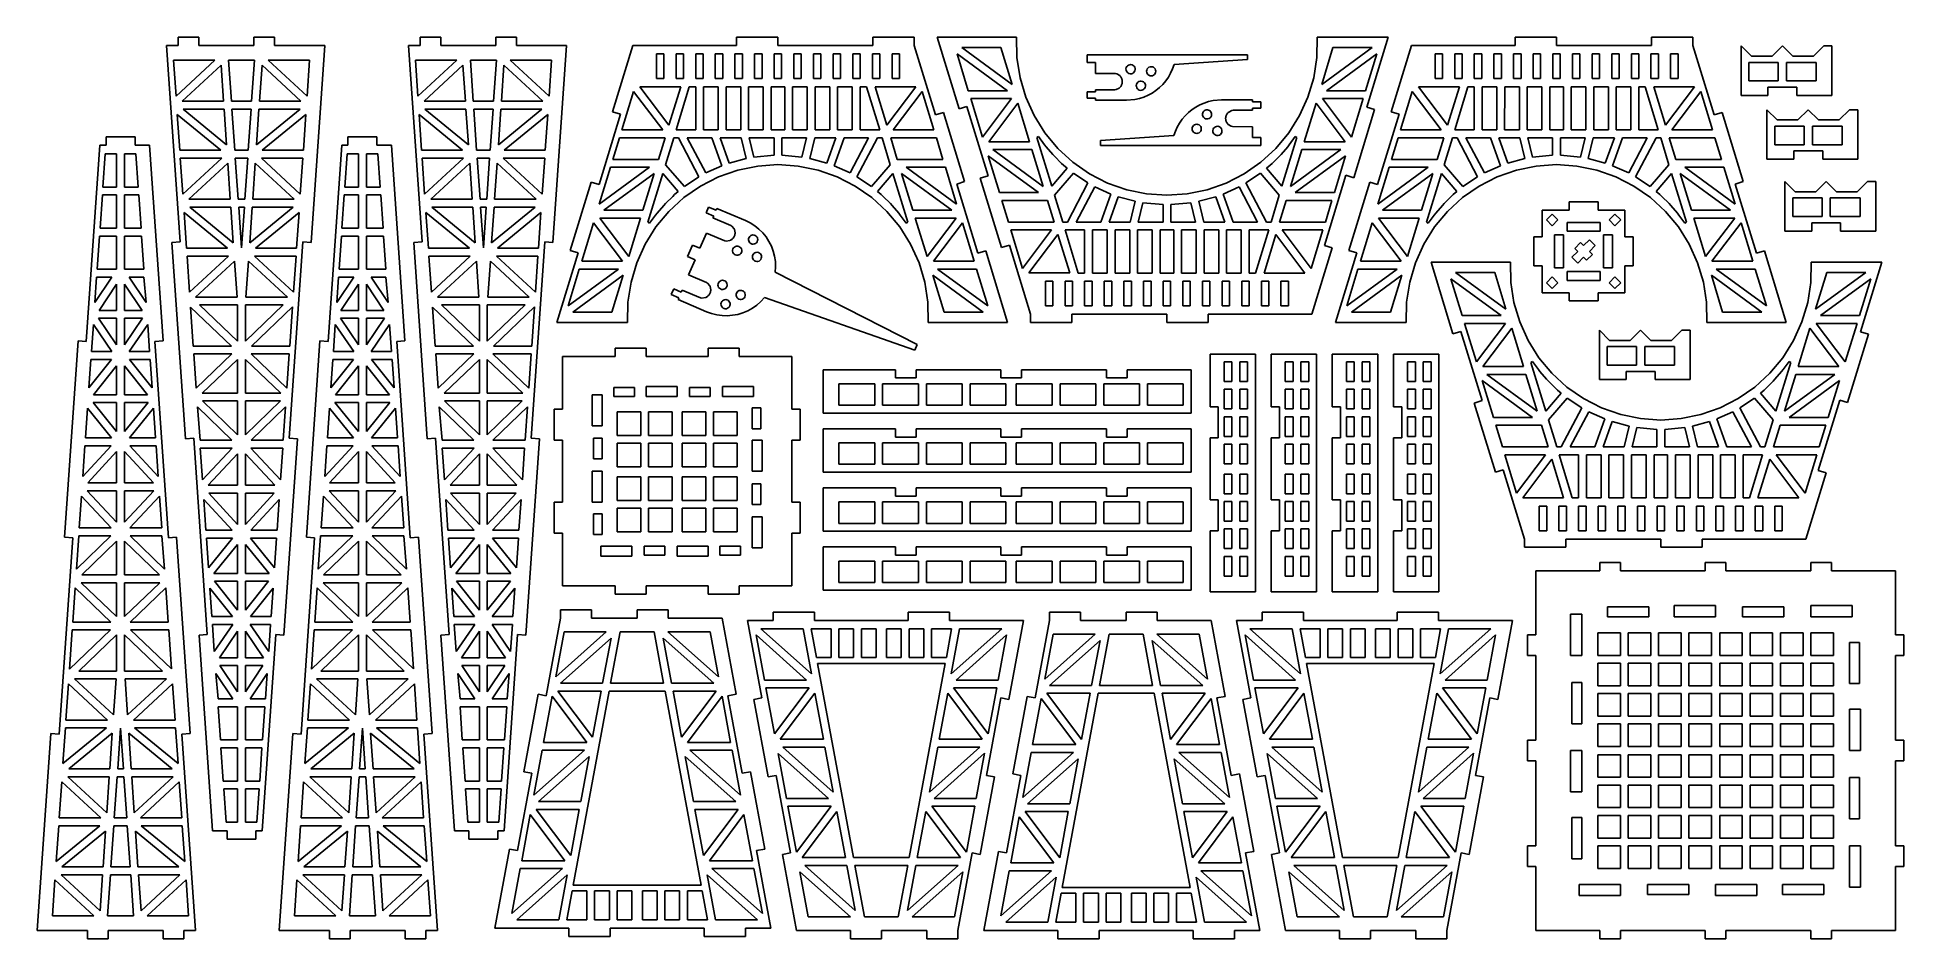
# Model space of a CAD drawing. Header units: millimetres. Extents: x 6 to 959, y 0 to 460.
import ezdxf

# ---------------------------------------------------------------- set-up
doc = ezdxf.new("R2010")
doc.units = ezdxf.units.MM
doc.header["$MEASUREMENT"] = 0
doc.layers.get('0').update_dxf_attribs({"linetype": 'CONTINUOUS', "true_color": 0xffffff})

msp = doc.modelspace()

# ---------------------------------------------------------------- linework, layer by layer
for p, q in [((78.27, 459.85), (78.27, 455.63)), ((88.81, 459.85), (78.27, 459.85)), ((88.81, 455.63), (88.81, 459.85)), ((127.42, 459.85), (116.88, 459.85)), ((116.88, 459.85), (116.88, 455.63)), ((127.42, 455.63), (127.42, 459.85)), ((201.68, 459.85), (201.68, 455.63)), ((212.23, 459.85), (201.68, 459.85)), ((212.23, 455.63), (212.23, 459.85)), ((250.84, 459.85), (240.3, 459.85)), ((240.3, 459.85), (240.3, 455.63)), ((250.84, 455.63), (250.84, 459.85)), ((363.16, 455.63), (363.16, 459.85)), ((363.16, 459.85), (384.24, 459.85)), ((384.24, 459.85), (384.24, 455.63)), ((432.74, 455.63), (432.74, 459.85)), ((432.74, 459.85), (453.82, 459.85)), ((453.82, 459.85), (453.82, 455.63)), ((465.49, 459.85), (506, 459.85)), ((476.66, 423.29), (465.49, 459.85)), ((506.19, 449.49), (506, 459.85)), ((659.39, 459.85), (659.2, 449.49)), ((659.39, 459.85), (695.5, 459.85)), ((695.5, 459.85), (684.62, 424.26)), ((760.4, 455.63), (760.4, 459.85)), ((760.4, 459.85), (781.48, 459.85)), ((781.48, 459.85), (781.48, 455.63)), ((829.98, 455.63), (829.98, 459.85)), ((829.98, 459.85), (851.06, 459.85)), ((851.06, 459.85), (851.06, 455.63)), ((72.34, 455.63), (79.24, 355.47)), ((78.27, 455.63), (72.34, 455.63)), ((97, 448.25), (75.88, 448.25)), ((75.88, 448.25), (77.15, 429.82)), ((77.15, 429.82), (97, 448.25)), ((116.88, 455.63), (88.81, 455.63)), ((117.2, 448.25), (103.95, 448.25)), ((103.95, 448.25), (105.4, 427.26)), ((115.74, 427.26), (117.2, 448.25)), ((124.15, 448.25), (144.03, 429.82)), ((145.31, 448.25), (124.15, 448.25)), ((153.02, 455.63), (127.42, 455.63)), ((144.03, 429.82), (145.31, 448.25)), ((146.06, 355.18), (153.02, 455.63)), ((195.75, 455.63), (202.66, 355.47)), ((201.68, 455.63), (195.75, 455.63)), ((220.42, 448.25), (199.29, 448.25)), ((199.29, 448.25), (200.56, 429.82)), ((200.56, 429.82), (220.42, 448.25)), ((240.3, 455.63), (212.23, 455.63)), ((240.61, 448.25), (227.36, 448.25)), ((227.36, 448.25), (228.81, 427.26)), ((239.16, 427.26), (240.61, 448.25)), ((247.56, 448.25), (267.45, 429.82)), ((268.72, 448.25), (247.56, 448.25)), ((276.43, 455.63), (250.84, 455.63)), ((267.45, 429.82), (268.72, 448.25)), ((269.47, 355.18), (276.43, 455.63)), ((299.9, 421.79), (310.26, 455.63)), ((310.26, 455.63), (363.16, 455.63)), ((322.25, 451.41), (326.05, 451.41)), ((322.25, 451.41), (322.25, 438.76)), ((326.04, 438.76), (326.05, 451.41)), ((332.26, 451.41), (332.27, 438.76)), ((332.26, 451.41), (336.06, 451.41)), ((336.06, 438.76), (336.06, 451.41)), ((342.28, 451.41), (342.28, 438.76)), ((342.28, 451.41), (346.08, 451.41)), ((346.08, 438.76), (346.08, 451.41)), ((352.3, 451.41), (352.3, 438.76)), ((356.09, 451.41), (352.3, 451.41)), ((356.09, 438.76), (356.09, 451.41)), ((362.31, 451.41), (362.31, 438.76)), ((362.31, 451.41), (366.11, 451.41)), ((366.11, 438.76), (366.11, 451.41)), ((372.33, 451.41), (372.33, 438.76)), ((372.33, 451.41), (376.12, 451.41)), ((376.12, 438.76), (376.12, 451.41)), ((382.34, 451.41), (382.34, 438.76)), ((382.34, 451.41), (386.14, 451.41)), ((384.24, 455.63), (432.74, 455.63)), ((386.14, 438.76), (386.14, 451.41)), ((392.36, 451.41), (392.36, 438.76)), ((396.15, 451.41), (392.36, 451.41)), ((396.15, 438.76), (396.15, 451.41)), ((402.38, 451.41), (402.37, 438.76)), ((402.38, 451.41), (406.17, 451.41)), ((406.17, 438.76), (406.17, 451.41)), ((412.39, 451.41), (412.39, 438.76)), ((412.39, 451.41), (416.19, 451.41)), ((416.19, 438.76), (416.19, 451.41)), ((422.41, 451.41), (422.41, 438.76)), ((422.41, 451.41), (426.2, 451.41)), ((426.2, 438.76), (426.2, 451.41)), ((432.42, 451.41), (436.22, 451.41)), ((432.42, 451.41), (432.42, 438.76)), ((436.22, 438.76), (436.22, 451.41)), ((442.44, 451.41), (446.23, 451.41)), ((442.44, 451.41), (442.44, 438.76)), ((446.23, 438.76), (446.23, 451.41)), ((453.82, 455.63), (464.63, 420.31)), ((501.3, 432.58), (475.61, 451.38)), ((475.61, 451.38), (481.36, 432.58)), ((478.02, 454.58), (497.96, 454.58)), ((503.71, 435.78), (478.02, 454.58)), ((497.96, 454.58), (503.71, 435.78)), ((507.77, 439.26), (506.19, 449.49)), ((542, 446.94), (542, 450.95)), ((542, 450.95), (623.86, 450.95)), ((623.86, 448.52), (586.34, 445.97)), ((623.86, 450.95), (623.86, 448.52)), ((659.2, 449.49), (657.62, 439.26)), ((667.43, 454.58), (661.68, 435.78)), ((661.68, 435.78), (687.36, 454.58)), ((664.09, 432.58), (689.77, 451.38)), ((687.36, 454.58), (667.43, 454.58)), ((689.77, 451.38), (684.02, 432.58)), ((697.14, 421.79), (707.5, 455.63)), ((707.5, 455.63), (760.4, 455.63)), ((719.49, 451.41), (723.29, 451.41)), ((719.49, 451.41), (719.49, 438.76)), ((723.29, 438.76), (723.29, 451.41)), ((729.51, 451.41), (729.51, 438.76)), ((729.51, 451.41), (733.3, 451.41)), ((733.3, 438.76), (733.3, 451.41)), ((739.52, 451.41), (739.52, 438.76)), ((739.52, 451.41), (743.32, 451.41)), ((743.32, 438.76), (743.32, 451.41)), ((749.54, 451.41), (749.54, 438.76)), ((753.33, 451.41), (749.54, 451.41)), ((753.33, 438.76), (753.33, 451.41)), ((759.55, 451.41), (759.55, 438.76)), ((759.55, 451.41), (763.35, 451.41)), ((763.35, 438.76), (763.35, 451.41)), ((769.57, 451.41), (769.57, 438.76)), ((769.57, 451.41), (773.36, 451.41)), ((773.36, 438.76), (773.36, 451.41)), ((779.58, 451.41), (779.58, 438.76)), ((779.58, 451.41), (783.38, 451.41)), ((781.48, 455.63), (829.98, 455.63)), ((783.38, 438.76), (783.38, 451.41)), ((789.6, 451.41), (789.6, 438.76)), ((793.4, 451.41), (789.6, 451.41)), ((793.4, 438.76), (793.4, 451.41)), ((799.62, 451.41), (799.62, 438.76)), ((799.62, 451.41), (803.41, 451.41)), ((803.41, 438.76), (803.41, 451.41)), ((809.63, 451.41), (809.63, 438.76)), ((809.63, 451.41), (813.43, 451.41)), ((813.43, 438.76), (813.43, 451.41)), ((819.65, 451.41), (819.65, 438.76)), ((819.65, 451.41), (823.44, 451.41)), ((823.44, 438.76), (823.44, 451.41)), ((829.66, 451.41), (833.46, 451.41)), ((829.66, 451.41), (829.66, 438.76)), ((833.46, 438.76), (833.46, 451.41)), ((839.68, 451.41), (843.47, 451.41)), ((839.68, 451.41), (839.68, 438.76)), ((843.47, 438.76), (843.47, 451.41)), ((851.06, 455.63), (861.87, 420.31)), ((880.89, 450.25), (875.62, 455.52)), ((875.62, 455.52), (875.62, 430.22)), ((891.44, 450.25), (880.89, 450.25)), ((896.71, 455.52), (891.44, 450.25)), ((901.98, 450.25), (896.71, 455.52)), ((912.52, 450.25), (901.98, 450.25)), ((917.79, 455.52), (912.52, 450.25)), ((922.01, 455.52), (917.79, 455.52)), ((922.01, 430.22), (922.01, 455.52)), ((100.12, 445.69), (80.27, 427.26)), ((101.39, 427.26), (100.12, 445.69)), ((119.75, 427.26), (121.03, 445.69)), ((121.03, 445.69), (140.92, 427.26)), ((223.53, 445.69), (203.68, 427.26)), ((224.8, 427.26), (223.53, 445.69)), ((243.17, 427.26), (244.44, 445.69)), ((244.44, 445.69), (264.33, 427.26)), ((322.25, 438.76), (326.04, 438.76)), ((332.27, 438.76), (336.06, 438.76)), ((342.28, 438.76), (346.08, 438.76)), ((352.3, 438.76), (356.09, 438.76)), ((362.31, 438.76), (366.11, 438.76)), ((372.33, 438.76), (376.12, 438.76)), ((382.34, 438.76), (386.14, 438.76)), ((392.36, 438.76), (396.15, 438.76)), ((402.37, 438.76), (406.17, 438.76)), ((412.39, 438.76), (416.19, 438.76)), ((422.41, 438.76), (426.2, 438.76)), ((432.42, 438.76), (436.22, 438.76)), ((442.44, 438.76), (446.23, 438.76)), ((510.72, 429.33), (507.77, 439.26)), ((546.22, 446.94), (542, 446.94)), ((546.22, 441.46), (546.22, 446.94)), ((556.42, 441.41), (546.22, 441.46)), ((557.11, 441.22), (556.42, 441.41)), ((558.64, 440.3), (557.11, 441.22)), ((558.64, 440.3), (558.84, 440.08)), ((558.84, 440.08), (559.03, 439.85)), ((559.03, 439.85), (559.2, 439.61)), ((559.2, 439.61), (559.36, 439.35)), ((559.36, 439.35), (559.5, 439.09)), ((559.5, 439.09), (559.62, 438.81)), ((559.62, 438.81), (559.72, 438.53)), ((559.72, 438.53), (559.8, 438.24)), ((559.8, 438.24), (559.86, 437.95)), ((561.81, 443.77), (561.94, 444.37)), ((561.83, 443.16), (561.81, 443.77)), ((562.02, 442.58), (561.83, 443.16)), ((561.94, 444.37), (562.22, 444.92)), ((562.35, 442.06), (562.02, 442.58)), ((562.22, 444.92), (562.64, 445.37)), ((562.8, 441.65), (562.35, 442.06)), ((562.64, 445.37), (563.15, 445.7)), ((563.34, 441.37), (562.8, 441.65)), ((563.15, 445.7), (563.74, 445.88)), ((563.94, 441.23), (563.34, 441.37)), ((563.74, 445.88), (564.35, 445.91)), ((564.55, 441.26), (563.94, 441.23)), ((564.35, 445.91), (564.95, 445.77)), ((565.14, 441.44), (564.55, 441.26)), ((564.95, 445.77), (565.49, 445.49)), ((565.65, 441.77), (565.14, 441.44)), ((565.49, 445.49), (565.94, 445.08)), ((566.07, 442.22), (565.65, 441.77)), ((565.94, 445.08), (566.27, 444.56)), ((566.35, 442.77), (566.07, 442.22)), ((566.27, 444.56), (566.45, 443.98)), ((566.48, 443.37), (566.35, 442.77)), ((566.45, 443.98), (566.48, 443.37)), ((572.34, 442.52), (572.42, 443.12)), ((572.42, 441.91), (572.34, 442.52)), ((572.42, 443.12), (572.66, 443.69)), ((572.66, 441.34), (572.42, 441.91)), ((572.66, 443.69), (573.03, 444.17)), ((573.03, 440.86), (572.66, 441.34)), ((573.03, 444.17), (573.51, 444.55)), ((573.51, 440.48), (573.03, 440.86)), ((573.51, 444.55), (574.08, 444.78)), ((574.08, 440.25), (573.51, 440.48)), ((574.08, 444.78), (574.69, 444.86)), ((574.69, 440.17), (574.08, 440.25)), ((574.69, 444.86), (575.29, 444.78)), ((575.29, 440.25), (574.69, 440.17)), ((575.29, 444.78), (575.86, 444.55)), ((575.86, 440.48), (575.29, 440.25)), ((575.86, 444.55), (576.35, 444.17)), ((576.35, 440.86), (575.86, 440.48)), ((576.35, 444.17), (576.72, 443.69)), ((576.72, 441.34), (576.35, 440.86)), ((576.72, 443.69), (576.95, 443.12)), ((576.95, 441.91), (576.72, 441.34)), ((576.95, 443.12), (577.03, 442.52)), ((577.03, 442.52), (576.95, 441.91)), ((583.45, 439.56), (582.1, 437.63)), ((584.61, 441.6), (583.45, 439.56)), ((585.57, 443.74), (584.61, 441.6)), ((586.34, 445.97), (585.57, 443.74)), ((657.62, 439.26), (654.67, 429.33)), ((719.49, 438.76), (723.29, 438.76)), ((729.51, 438.76), (733.3, 438.76)), ((739.52, 438.76), (743.32, 438.76)), ((749.54, 438.76), (753.33, 438.76)), ((759.55, 438.76), (763.35, 438.76)), ((769.57, 438.76), (773.36, 438.76)), ((779.58, 438.76), (783.38, 438.76)), ((789.6, 438.76), (793.4, 438.76)), ((799.62, 438.76), (803.41, 438.76)), ((809.63, 438.76), (813.43, 438.76)), ((819.65, 438.76), (823.44, 438.76)), ((829.66, 438.76), (833.46, 438.76)), ((839.68, 438.76), (843.47, 438.76)), ((879.62, 447.09), (879.62, 437.6)), ((894.6, 447.09), (879.62, 447.09)), ((894.6, 437.6), (894.6, 447.09)), ((914.01, 447.09), (898.82, 447.09)), ((898.82, 447.09), (898.82, 437.6)), ((914.01, 437.6), (914.01, 447.09)), ((310.63, 432.23), (304.63, 412.6)), ((325.44, 412.6), (310.63, 432.23)), ((328.66, 414.96), (313.86, 434.59)), ((313.86, 434.59), (334.67, 434.59)), ((334.67, 434.59), (328.66, 414.96)), ((332.33, 412.6), (339.03, 434.59)), ((339.03, 434.59), (342.28, 434.59)), ((342.28, 434.59), (342.28, 412.6)), ((346.28, 434.59), (353.78, 434.59)), ((346.28, 412.6), (346.28, 434.59)), ((353.78, 434.59), (353.78, 412.6)), ((357.77, 434.59), (365.27, 434.59)), ((357.77, 412.6), (357.77, 434.59)), ((365.27, 434.59), (365.27, 412.6)), ((369.27, 434.59), (376.77, 434.59)), ((369.27, 412.6), (369.27, 434.59)), ((376.77, 434.59), (376.77, 412.6)), ((380.77, 434.59), (387.71, 434.59)), ((380.77, 412.6), (380.77, 434.59)), ((387.71, 434.59), (387.71, 412.6)), ((391.71, 434.59), (399.21, 434.59)), ((391.71, 412.6), (391.71, 434.59)), ((399.21, 434.59), (399.21, 412.6)), ((403.21, 434.59), (410.71, 434.59)), ((403.21, 412.6), (403.21, 434.59)), ((410.71, 434.59), (410.71, 412.6)), ((414.71, 434.59), (422.2, 434.59)), ((414.71, 412.6), (414.71, 434.59)), ((422.2, 434.59), (422.2, 412.6)), ((426.2, 434.59), (429.44, 434.59)), ((426.2, 412.6), (426.2, 434.59)), ((429.44, 434.59), (436.15, 412.6)), ((433.81, 434.59), (439.82, 414.96)), ((454.62, 434.59), (433.81, 434.59)), ((439.82, 414.96), (454.62, 434.59)), ((443.05, 412.6), (457.85, 432.23)), ((457.85, 432.23), (463.86, 412.6)), ((481.36, 432.58), (501.3, 432.58)), ((482.58, 428.59), (503.4, 428.59)), ((488.59, 408.95), (482.58, 428.59)), ((503.4, 428.59), (488.59, 408.95)), ((514.98, 419.89), (510.72, 429.33)), ((542, 428.81), (542, 431.97)), ((542, 431.97), (546.22, 431.97)), ((546.22, 428.81), (542, 428.81)), ((546.22, 433.03), (556.08, 433.05)), ((546.22, 431.97), (546.22, 433.03)), ((546.22, 427.76), (546.22, 428.81)), ((556.08, 433.05), (556.76, 433.16)), ((556.76, 433.16), (558.37, 433.98)), ((558.6, 434.17), (558.37, 433.98)), ((558.81, 434.38), (558.6, 434.17)), ((559, 434.6), (558.81, 434.38)), ((559.18, 434.84), (559, 434.6)), ((559.34, 435.09), (559.18, 434.84)), ((559.48, 435.35), (559.34, 435.09)), ((559.61, 435.62), (559.48, 435.35)), ((559.71, 435.9), (559.61, 435.62)), ((559.8, 436.18), (559.71, 435.9)), ((559.86, 436.47), (559.8, 436.18)), ((559.86, 437.95), (559.9, 437.66)), ((559.9, 436.76), (559.86, 436.47)), ((559.9, 437.66), (559.93, 437.36)), ((559.93, 437.06), (559.9, 436.76)), ((559.93, 437.36), (559.93, 437.06)), ((568.65, 428.63), (566.36, 428.12)), ((567.08, 435.34), (567.21, 435.94)), ((567.11, 434.73), (567.08, 435.34)), ((567.29, 434.14), (567.11, 434.73)), ((567.21, 435.94), (567.49, 436.48)), ((567.62, 433.63), (567.29, 434.14)), ((567.49, 436.48), (567.91, 436.93)), ((568.07, 433.21), (567.62, 433.63)), ((567.91, 436.93), (568.42, 437.26)), ((568.61, 432.93), (568.07, 433.21)), ((568.42, 437.26), (569.01, 437.45)), ((569.21, 432.8), (568.61, 432.93)), ((570.89, 429.35), (568.65, 428.63)), ((569.01, 437.45), (569.62, 437.47)), ((569.82, 432.83), (569.21, 432.8)), ((569.62, 437.47), (570.22, 437.34)), ((570.41, 433.01), (569.82, 432.83)), ((570.22, 437.34), (570.76, 437.06)), ((570.92, 433.34), (570.41, 433.01)), ((570.76, 437.06), (571.21, 436.64)), ((573.06, 430.27), (570.89, 429.35)), ((571.34, 433.79), (570.92, 433.34)), ((571.21, 436.64), (571.54, 436.13)), ((571.62, 434.33), (571.34, 433.79)), ((571.54, 436.13), (571.73, 435.54)), ((571.75, 434.93), (571.62, 434.33)), ((571.73, 435.54), (571.75, 434.93)), ((575.12, 431.4), (573.06, 430.27)), ((577.08, 432.7), (575.12, 431.4)), ((578.9, 434.19), (577.08, 432.7)), ((580.58, 435.83), (578.9, 434.19)), ((582.1, 437.63), (580.58, 435.83)), ((654.67, 429.33), (650.41, 419.89)), ((676.79, 408.95), (661.99, 428.58)), ((661.99, 428.58), (682.8, 428.58)), ((684.02, 432.58), (664.09, 432.58)), ((682.8, 428.58), (676.79, 408.95)), ((707.87, 432.23), (701.87, 412.6)), ((722.68, 412.6), (707.87, 432.23)), ((725.9, 414.96), (711.1, 434.59)), ((711.1, 434.59), (731.91, 434.59)), ((731.91, 434.59), (725.9, 414.96)), ((729.57, 412.6), (736.27, 434.59)), ((736.27, 434.59), (739.52, 434.59)), ((739.52, 434.59), (739.52, 412.6)), ((743.52, 434.59), (751.02, 434.59)), ((743.52, 412.6), (743.52, 434.59)), ((751.02, 434.59), (751.02, 412.6)), ((755.01, 412.6), (755.02, 434.59)), ((755.02, 434.59), (762.51, 434.59)), ((762.51, 434.59), (762.51, 412.6)), ((766.51, 434.59), (774.01, 434.59)), ((766.51, 412.6), (766.51, 434.59)), ((774.01, 434.59), (774.01, 412.6)), ((778.01, 434.59), (784.96, 434.59)), ((778.01, 412.6), (778.01, 434.59)), ((784.96, 434.59), (784.96, 412.6)), ((788.95, 434.59), (796.45, 434.59)), ((788.95, 412.6), (788.95, 434.59)), ((796.45, 434.59), (796.45, 412.6)), ((800.45, 434.59), (807.95, 434.59)), ((800.45, 412.6), (800.45, 434.59)), ((807.95, 434.59), (807.95, 412.6)), ((811.95, 434.59), (819.44, 434.59)), ((811.95, 412.6), (811.95, 434.59)), ((819.44, 434.59), (819.44, 412.6)), ((823.44, 434.59), (826.68, 434.59)), ((823.44, 412.6), (823.44, 434.59)), ((826.68, 434.59), (833.39, 412.6)), ((831.06, 434.59), (837.06, 414.96)), ((851.86, 434.59), (831.06, 434.59)), ((837.06, 414.96), (851.86, 434.59)), ((840.29, 412.6), (855.09, 432.23)), ((855.09, 432.23), (861.1, 412.6)), ((875.62, 430.22), (889.33, 430.22)), ((879.62, 437.6), (894.6, 437.6)), ((889.33, 430.22), (889.33, 434.44)), ((889.33, 434.44), (904.09, 434.44)), ((898.82, 437.6), (914.01, 437.6)), ((904.09, 434.44), (904.09, 430.22)), ((904.09, 430.22), (922.01, 430.22)), ((99.97, 402.26), (77.79, 420.51)), ((77.79, 420.51), (79.05, 402.27)), ((80.27, 427.26), (101.39, 427.26)), ((80.75, 423.26), (101.66, 423.26)), ((102.92, 405.01), (80.75, 423.26)), ((101.66, 423.26), (102.92, 405.01)), ((105.4, 427.26), (115.74, 427.26)), ((105.67, 423.26), (115.47, 423.26)), ((107.12, 402.26), (105.67, 423.26)), ((115.47, 423.26), (114.01, 402.26)), ((118.21, 405.01), (140.43, 423.26)), ((119.47, 423.26), (118.21, 405.01)), ((140.43, 423.26), (119.47, 423.26)), ((140.92, 427.26), (119.75, 427.26)), ((143.39, 420.51), (121.17, 402.26)), ((142.13, 402.26), (143.39, 420.51)), ((223.38, 402.26), (201.21, 420.51)), ((201.21, 420.51), (202.46, 402.27)), ((203.68, 427.26), (224.8, 427.26)), ((204.16, 423.26), (225.08, 423.26)), ((226.34, 405.01), (204.16, 423.26)), ((225.08, 423.26), (226.34, 405.01)), ((228.81, 427.26), (239.16, 427.26)), ((229.09, 423.26), (238.88, 423.26)), ((230.53, 402.26), (229.09, 423.26)), ((238.88, 423.26), (237.43, 402.26)), ((241.63, 405.01), (263.85, 423.26)), ((242.89, 423.26), (241.63, 405.01)), ((263.85, 423.26), (242.89, 423.26)), ((264.33, 427.26), (243.17, 427.26)), ((266.81, 420.51), (244.59, 402.26)), ((265.54, 402.26), (266.81, 420.51)), ((292.97, 384.73), (303.93, 420.58)), ((303.93, 420.58), (299.9, 421.79)), ((464.63, 420.31), (468.66, 421.55)), ((468.66, 421.55), (479.47, 386.23)), ((480.69, 424.53), (476.66, 423.29)), ((491.5, 389.21), (480.69, 424.53)), ((491.82, 406.59), (506.63, 426.22)), ((506.63, 426.22), (512.63, 406.59)), ((520.46, 411.1), (514.98, 419.89)), ((562.04, 427.76), (546.22, 427.76)), ((566.36, 428.12), (562.04, 427.76)), ((590.49, 418.05), (592.01, 419.85)), ((592.01, 419.85), (593.69, 421.5)), ((593.69, 421.5), (595.52, 422.98)), ((595.52, 422.98), (597.47, 424.29)), ((597.47, 424.29), (599.54, 425.41)), ((599.54, 425.41), (601.7, 426.33)), ((600.84, 420.75), (600.97, 421.35)), ((600.87, 420.14), (600.84, 420.75)), ((601.05, 419.55), (600.87, 420.14)), ((600.97, 421.35), (601.26, 421.89)), ((601.38, 419.04), (601.05, 419.55)), ((601.26, 421.89), (601.67, 422.34)), ((601.83, 418.62), (601.38, 419.04)), ((601.67, 422.34), (602.19, 422.67)), ((601.7, 426.33), (603.94, 427.05)), ((602.19, 422.67), (602.77, 422.86)), ((602.77, 422.86), (603.38, 422.88)), ((603.38, 422.88), (603.98, 422.75)), ((603.94, 427.05), (606.23, 427.56)), ((603.98, 422.75), (604.52, 422.47)), ((604.52, 422.47), (604.97, 422.05)), ((605.1, 419.2), (604.69, 418.75)), ((604.97, 422.05), (605.3, 421.54)), ((605.38, 419.74), (605.1, 419.2)), ((605.3, 421.54), (605.49, 420.95)), ((605.51, 420.34), (605.38, 419.74)), ((605.49, 420.95), (605.51, 420.34)), ((606.23, 427.56), (610.56, 427.93)), ((610.56, 427.93), (626.37, 427.93)), ((612.69, 418.92), (612.73, 419.21)), ((612.73, 419.21), (612.8, 419.5)), ((612.8, 419.5), (612.88, 419.78)), ((612.88, 419.78), (612.99, 420.06)), ((612.99, 420.06), (613.11, 420.33)), ((613.11, 420.33), (613.25, 420.59)), ((613.25, 420.59), (613.42, 420.84)), ((613.42, 420.84), (613.59, 421.08)), ((613.59, 421.08), (613.79, 421.3)), ((613.79, 421.3), (614, 421.51)), ((614, 421.51), (614.22, 421.71)), ((615.83, 422.52), (614.22, 421.71)), ((616.51, 422.63), (615.83, 422.52)), ((626.37, 422.65), (616.51, 422.63)), ((626.37, 427.93), (626.37, 426.87)), ((626.37, 426.87), (630.59, 426.87)), ((630.59, 423.71), (626.37, 423.71)), ((626.37, 423.71), (626.37, 422.65)), ((630.59, 426.87), (630.59, 423.71)), ((650.41, 419.89), (644.93, 411.1)), ((658.76, 426.22), (652.76, 406.59)), ((673.57, 406.59), (658.76, 426.22)), ((688.65, 423.05), (678, 388.24)), ((684.62, 424.26), (688.65, 423.05)), ((690.21, 384.73), (701.17, 420.58)), ((701.17, 420.58), (697.14, 421.79)), ((861.87, 420.31), (865.9, 421.55)), ((865.9, 421.55), (876.71, 386.23)), ((894.07, 417.67), (888.8, 422.94)), ((888.8, 422.94), (888.8, 397.64)), ((909.89, 422.94), (904.62, 417.67)), ((915.16, 417.67), (909.89, 422.94)), ((930.97, 422.94), (925.7, 417.67)), ((935.19, 422.94), (930.97, 422.94)), ((935.19, 397.64), (935.19, 422.94)), ((304.63, 412.6), (325.44, 412.6)), ((342.28, 412.6), (332.33, 412.6)), ((353.78, 412.6), (346.28, 412.6)), ((365.27, 412.6), (357.77, 412.6)), ((376.77, 412.6), (369.27, 412.6)), ((387.71, 412.6), (380.77, 412.6)), ((399.21, 412.6), (391.71, 412.6)), ((410.71, 412.6), (403.21, 412.6)), ((422.2, 412.6), (414.71, 412.6)), ((436.15, 412.6), (426.2, 412.6)), ((463.86, 412.6), (443.05, 412.6)), ((527.09, 403.14), (520.46, 411.1)), ((548.73, 407.16), (586.26, 409.71)), ((586.26, 409.71), (587.02, 411.94)), ((587.02, 411.94), (587.99, 414.08)), ((587.99, 414.08), (589.15, 416.13)), ((589.15, 416.13), (590.49, 418.05)), ((595.56, 413.17), (595.64, 413.77)), ((595.64, 412.56), (595.56, 413.17)), ((595.64, 413.77), (595.87, 414.34)), ((595.87, 411.99), (595.64, 412.56)), ((595.87, 414.34), (596.25, 414.82)), ((596.25, 411.51), (595.87, 411.99)), ((596.25, 414.82), (596.73, 415.2)), ((596.73, 411.13), (596.25, 411.51)), ((596.73, 415.2), (597.3, 415.43)), ((597.3, 410.9), (596.73, 411.13)), ((597.3, 415.43), (597.91, 415.51)), ((597.91, 410.82), (597.3, 410.9)), ((597.91, 415.51), (598.51, 415.43)), ((598.51, 410.9), (597.91, 410.82)), ((598.51, 415.43), (599.08, 415.2)), ((599.08, 411.13), (598.51, 410.9)), ((599.08, 415.2), (599.56, 414.83)), ((599.57, 411.51), (599.08, 411.13)), ((599.56, 414.83), (599.94, 414.34)), ((599.94, 411.99), (599.57, 411.51)), ((599.94, 414.34), (600.17, 413.77)), ((600.17, 412.56), (599.94, 411.99)), ((600.17, 413.77), (600.25, 413.17)), ((600.25, 413.17), (600.17, 412.56)), ((602.38, 418.34), (601.83, 418.62)), ((602.97, 418.21), (602.38, 418.34)), ((603.59, 418.24), (602.97, 418.21)), ((604.17, 418.42), (603.59, 418.24)), ((604.69, 418.75), (604.17, 418.42)), ((606.11, 412.32), (606.25, 412.91)), ((606.14, 411.7), (606.11, 412.32)), ((606.32, 411.12), (606.14, 411.7)), ((606.25, 412.91), (606.53, 413.46)), ((606.65, 410.6), (606.32, 411.12)), ((606.53, 413.46), (606.94, 413.91)), ((607.1, 410.19), (606.65, 410.6)), ((606.94, 413.91), (607.46, 414.24)), ((607.65, 409.91), (607.1, 410.19)), ((607.46, 414.24), (608.04, 414.42)), ((608.24, 409.77), (607.65, 409.91)), ((608.04, 414.42), (608.65, 414.45)), ((608.86, 409.8), (608.24, 409.77)), ((608.65, 414.45), (609.25, 414.32)), ((609.44, 409.99), (608.86, 409.8)), ((609.25, 414.32), (609.8, 414.03)), ((609.96, 410.31), (609.44, 409.99)), ((609.8, 414.03), (610.25, 413.62)), ((610.37, 410.77), (609.96, 410.31)), ((610.25, 413.62), (610.58, 413.1)), ((610.65, 411.31), (610.37, 410.77)), ((610.58, 413.1), (610.76, 412.52)), ((610.79, 411.91), (610.65, 411.31)), ((610.76, 412.52), (610.79, 411.91)), ((612.67, 418.62), (612.69, 418.92)), ((612.67, 418.32), (612.67, 418.62)), ((612.69, 418.02), (612.67, 418.32)), ((612.73, 417.73), (612.69, 418.02)), ((612.79, 417.44), (612.73, 417.73)), ((612.88, 417.15), (612.79, 417.44)), ((612.98, 416.87), (612.88, 417.15)), ((613.1, 416.59), (612.98, 416.87)), ((613.24, 416.33), (613.1, 416.59)), ((613.39, 416.07), (613.24, 416.33)), ((613.56, 415.83), (613.39, 416.07)), ((613.75, 415.6), (613.56, 415.83)), ((613.96, 415.38), (613.75, 415.6)), ((613.96, 415.38), (615.49, 414.46)), ((615.49, 414.46), (616.17, 414.27)), ((616.17, 414.27), (626.37, 414.22)), ((626.37, 414.22), (626.37, 408.74)), ((644.93, 411.1), (638.31, 403.14)), ((701.87, 412.6), (722.68, 412.6)), ((739.52, 412.6), (729.57, 412.6)), ((751.02, 412.6), (743.52, 412.6)), ((762.51, 412.6), (755.01, 412.6)), ((774.01, 412.6), (766.51, 412.6)), ((784.96, 412.6), (778.01, 412.6)), ((796.45, 412.6), (788.95, 412.6)), ((807.95, 412.6), (800.45, 412.6)), ((819.44, 412.6), (811.95, 412.6)), ((833.39, 412.6), (823.44, 412.6)), ((861.1, 412.6), (840.29, 412.6)), ((892.8, 414.51), (892.8, 405.02)), ((907.78, 414.51), (892.8, 414.51)), ((904.62, 417.67), (894.07, 417.67)), ((907.78, 405.02), (907.78, 414.51)), ((927.19, 414.51), (912, 414.51)), ((912, 414.51), (912, 405.02)), ((925.7, 417.67), (915.16, 417.67)), ((927.19, 405.02), (927.19, 414.51)), ((38.32, 404.84), (31.38, 304.69)), ((41.48, 404.84), (38.32, 404.84)), ((39.84, 383.47), (41.02, 400.47)), ((41.02, 400.47), (46.86, 400.47)), ((41.48, 409.06), (41.48, 404.84)), ((56.24, 409.06), (41.48, 409.06)), ((46.86, 400.47), (46.86, 383.47)), ((50.86, 383.47), (50.86, 400.47)), ((50.86, 400.47), (56.72, 400.47)), ((56.24, 404.84), (56.24, 409.06)), ((63.62, 404.84), (56.24, 404.84)), ((56.72, 400.47), (57.89, 383.47)), ((70.52, 304.98), (63.62, 404.84)), ((79.05, 402.27), (99.97, 402.26)), ((114.01, 402.26), (107.12, 402.26)), ((121.17, 402.26), (142.13, 402.26)), ((161.73, 404.84), (154.8, 304.69)), ((164.89, 404.84), (161.73, 404.84)), ((163.26, 383.47), (164.43, 400.47)), ((164.43, 400.47), (170.27, 400.47)), ((164.89, 409.06), (164.89, 404.84)), ((179.65, 409.06), (164.89, 409.06)), ((170.27, 400.47), (170.27, 383.47)), ((174.27, 383.47), (174.27, 400.47)), ((174.27, 400.47), (180.14, 400.47)), ((179.65, 404.84), (179.65, 409.06)), ((187.03, 404.84), (179.65, 404.84)), ((180.14, 400.47), (181.31, 383.47)), ((193.94, 304.98), (187.03, 404.84)), ((202.46, 402.27), (223.38, 402.26)), ((237.43, 402.26), (230.53, 402.26)), ((244.59, 402.26), (265.54, 402.26)), ((303.4, 408.6), (300.04, 397.6)), ((326.72, 408.6), (303.4, 408.6)), ((323.35, 397.6), (326.72, 408.6)), ((326.92, 394.88), (331.11, 408.6)), ((331.11, 408.6), (333.47, 408.6)), ((333.47, 408.6), (343.97, 388.68)), ((337.99, 408.6), (350.51, 408.6)), ((347.45, 390.66), (337.99, 408.6)), ((350.51, 408.6), (355.61, 394.33)), ((354.76, 408.6), (365.49, 408.6)), ((359.36, 395.72), (354.76, 408.6)), ((365.49, 408.6), (368.03, 398.01)), ((369.6, 408.6), (382.24, 408.6)), ((369.6, 408.6), (371.96, 398.78)), ((382.24, 408.6), (382.24, 399.7)), ((386.24, 408.6), (398.88, 408.6)), ((386.24, 399.7), (386.24, 408.6)), ((398.88, 408.6), (396.52, 398.78)), ((400.45, 398.02), (402.99, 408.6)), ((402.99, 408.6), (413.73, 408.6)), ((413.73, 408.6), (409.12, 395.72)), ((412.87, 394.33), (417.97, 408.6)), ((417.97, 408.6), (430.49, 408.6)), ((430.49, 408.6), (421.04, 390.66)), ((424.51, 388.68), (435.02, 408.6)), ((435.02, 408.6), (437.37, 408.6)), ((437.37, 408.6), (441.56, 394.88)), ((441.77, 408.6), (465.08, 408.6)), ((445.13, 397.6), (441.77, 408.6)), ((465.08, 408.6), (468.44, 397.6)), ((512.63, 406.59), (491.82, 406.59)), ((513.86, 402.59), (493.92, 402.59)), ((493.92, 402.59), (519.61, 383.79)), ((519.61, 383.79), (513.86, 402.59)), ((517.2, 409.24), (516.41, 408.71)), ((523.99, 383.85), (516.41, 408.71)), ((520.25, 405.02), (517.2, 409.24)), ((520.25, 405.02), (521.05, 404.02)), ((524.45, 400.07), (521.05, 404.02)), ((524.45, 400.07), (525.32, 399.15)), ((534.72, 396.14), (527.09, 403.14)), ((548.73, 404.73), (548.73, 407.16)), ((630.59, 404.73), (548.73, 404.73)), ((626.37, 408.74), (630.59, 408.74)), ((630.59, 408.74), (630.59, 404.73)), ((638.31, 403.14), (630.67, 396.14)), ((640.94, 400.07), (640.07, 399.15)), ((644.34, 404.02), (640.94, 400.07)), ((648.98, 408.71), (641.39, 383.86)), ((644.34, 404.02), (645.13, 405.02)), ((648.19, 409.24), (645.13, 405.02)), ((651.53, 402.59), (645.78, 383.79)), ((645.78, 383.79), (671.46, 402.59)), ((648.98, 408.71), (648.19, 409.24)), ((671.46, 402.59), (651.53, 402.59)), ((652.76, 406.59), (673.57, 406.59)), ((700.64, 408.6), (697.28, 397.6)), ((723.96, 408.6), (700.64, 408.6)), ((720.6, 397.6), (723.96, 408.6)), ((724.16, 394.88), (728.35, 408.6)), ((728.35, 408.6), (730.71, 408.6)), ((730.71, 408.6), (741.21, 388.68)), ((735.23, 408.6), (747.75, 408.6)), ((744.69, 390.66), (735.23, 408.6)), ((747.75, 408.6), (752.85, 394.33)), ((752, 408.6), (762.73, 408.6)), ((756.6, 395.72), (752, 408.6)), ((762.73, 408.6), (765.27, 398.01)), ((766.84, 408.6), (779.48, 408.6)), ((766.84, 408.6), (769.2, 398.78)), ((779.48, 408.6), (779.48, 399.7)), ((783.48, 408.6), (796.12, 408.6)), ((783.48, 399.7), (783.48, 408.6)), ((796.12, 408.6), (793.76, 398.78)), ((797.69, 398.02), (800.23, 408.6)), ((800.23, 408.6), (810.97, 408.6)), ((810.97, 408.6), (806.36, 395.72)), ((810.11, 394.33), (815.21, 408.6)), ((815.21, 408.6), (827.74, 408.6)), ((827.74, 408.6), (818.28, 390.66)), ((821.75, 388.68), (832.26, 408.6)), ((832.26, 408.6), (834.61, 408.6)), ((834.61, 408.6), (838.8, 394.88)), ((839.01, 408.6), (862.32, 408.6)), ((842.37, 397.6), (839.01, 408.6)), ((862.32, 408.6), (865.69, 397.6)), ((892.8, 405.02), (907.78, 405.02)), ((902.51, 397.64), (902.51, 401.86)), ((902.51, 401.86), (917.27, 401.86)), ((912, 405.02), (927.19, 405.02)), ((917.27, 401.86), (917.27, 397.64)), ((100.45, 398.27), (79.33, 398.27)), ((79.33, 398.27), (80.6, 379.84)), ((80.6, 379.84), (100.45, 398.27)), ((103.56, 395.7), (83.71, 377.27)), ((104.83, 377.27), (103.56, 395.7)), ((107.4, 398.27), (113.74, 398.27)), ((108.84, 377.27), (107.4, 398.27)), ((113.74, 398.27), (112.28, 377.27)), ((117.57, 395.7), (116.29, 377.27)), ((137.46, 377.27), (117.57, 395.7)), ((120.69, 398.27), (140.58, 379.83)), ((141.85, 398.27), (120.69, 398.27)), ((140.58, 379.83), (141.85, 398.27)), ((223.86, 398.27), (202.74, 398.27)), ((202.74, 398.27), (204.01, 379.84)), ((204.01, 379.84), (223.86, 398.27)), ((226.98, 395.7), (207.13, 377.27)), ((228.25, 377.27), (226.98, 395.7)), ((230.81, 398.27), (237.15, 398.27)), ((232.26, 377.27), (230.81, 398.27)), ((237.15, 398.27), (235.7, 377.27)), ((240.98, 395.7), (239.71, 377.27)), ((260.87, 377.27), (240.98, 395.7)), ((244.1, 398.27), (263.99, 379.83)), ((265.27, 398.27), (244.1, 398.27)), ((263.99, 379.83), (265.27, 398.27)), ((293.07, 374.8), (298.82, 393.6)), ((318.75, 393.6), (293.07, 374.8)), ((321.15, 390.41), (295.47, 371.61)), ((298.82, 393.6), (318.75, 393.6)), ((300.04, 397.6), (323.35, 397.6)), ((315.4, 371.61), (321.15, 390.41)), ((336.51, 383.7), (326.92, 394.88)), ((355.61, 394.33), (347.45, 390.66)), ((353.99, 388.69), (363.76, 392.12)), ((359.36, 395.72), (368.03, 398.01)), ((363.76, 392.12), (373.91, 394.2)), ((371.96, 398.78), (382.24, 399.7)), ((373.91, 394.2), (384.24, 394.9)), ((384.24, 394.9), (394.57, 394.2)), ((386.24, 399.7), (396.52, 398.78)), ((394.57, 394.2), (404.72, 392.12)), ((409.12, 395.72), (400.45, 398.02)), ((404.72, 392.12), (414.49, 388.69)), ((412.87, 394.33), (421.04, 390.66)), ((441.56, 394.88), (431.97, 383.7)), ((468.44, 397.6), (445.13, 397.6)), ((473.01, 371.61), (447.33, 390.41)), ((447.33, 390.41), (453.08, 371.61)), ((469.67, 393.6), (449.74, 393.6)), ((449.74, 393.6), (475.42, 374.8)), ((475.42, 374.8), (469.67, 393.6)), ((517.2, 380.6), (491.52, 399.4)), ((491.52, 399.4), (497.27, 380.6)), ((531.86, 393.02), (523.99, 383.85)), ((529, 395.48), (525.32, 399.15)), ((525.38, 379.32), (534.96, 390.5)), ((529, 395.48), (529.95, 394.61)), ((531.86, 393.02), (529.95, 394.61)), ((543.22, 390.23), (534.72, 396.14)), ((542.43, 385.53), (534.96, 390.5)), ((630.67, 396.14), (622.17, 390.23)), ((622.96, 385.53), (630.43, 390.5)), ((630.43, 390.5), (640.01, 379.32)), ((635.44, 394.61), (633.53, 393.02)), ((633.53, 393.02), (641.39, 383.86)), ((635.44, 394.61), (636.38, 395.48)), ((640.07, 399.15), (636.38, 395.48)), ((648.19, 380.6), (673.87, 399.4)), ((673.87, 399.4), (668.12, 380.6)), ((690.31, 374.8), (696.06, 393.6)), ((715.99, 393.6), (690.31, 374.8)), ((718.4, 390.41), (692.72, 371.61)), ((696.06, 393.6), (715.99, 393.6)), ((697.28, 397.6), (720.6, 397.6)), ((712.65, 371.61), (718.4, 390.41)), ((733.75, 383.7), (724.16, 394.88)), ((752.85, 394.33), (744.69, 390.66)), ((751.23, 388.69), (761, 392.12)), ((756.6, 395.72), (765.27, 398.01)), ((761, 392.12), (771.15, 394.2)), ((769.2, 398.78), (779.48, 399.7)), ((771.15, 394.2), (781.48, 394.9)), ((781.48, 394.9), (791.82, 394.2)), ((783.48, 399.7), (793.76, 398.78)), ((791.82, 394.2), (801.96, 392.12)), ((806.36, 395.72), (797.69, 398.02)), ((801.96, 392.12), (811.73, 388.69)), ((810.11, 394.33), (818.28, 390.66)), ((838.8, 394.88), (829.21, 383.7)), ((865.69, 397.6), (842.37, 397.6)), ((870.25, 371.61), (844.57, 390.41)), ((844.57, 390.41), (850.32, 371.61)), ((866.91, 393.6), (846.98, 393.6)), ((846.98, 393.6), (872.66, 374.8)), ((872.66, 374.8), (866.91, 393.6)), ((888.8, 397.64), (902.51, 397.64)), ((917.27, 397.64), (935.19, 397.64)), ((46.86, 383.47), (39.84, 383.47)), ((57.89, 383.47), (50.86, 383.47)), ((170.27, 383.47), (163.26, 383.47)), ((181.31, 383.47), (174.27, 383.47)), ((278.29, 351.15), (288.93, 385.97)), ((288.93, 385.97), (292.97, 384.73)), ((317.95, 365.49), (325.55, 390.34)), ((333.4, 381.18), (325.55, 390.34)), ((331.5, 379.59), (333.4, 381.18)), ((336.26, 378.07), (344.77, 383.98)), ((343.97, 388.68), (336.51, 383.7)), ((344.77, 383.98), (353.99, 388.69)), ((414.49, 388.69), (423.71, 383.98)), ((423.71, 383.98), (432.22, 378.07)), ((424.51, 388.68), (431.97, 383.7)), ((435.08, 381.18), (442.94, 390.35)), ((435.08, 381.18), (436.98, 379.59)), ((442.94, 390.35), (450.53, 365.49)), ((479.47, 386.23), (475.44, 384.99)), ((475.44, 384.99), (486.24, 349.68)), ((487.47, 387.97), (491.5, 389.21)), ((498.27, 352.65), (487.47, 387.97)), ((542.43, 385.53), (531.92, 365.61)), ((536.44, 365.61), (545.9, 383.54)), ((552.44, 385.51), (543.22, 390.23)), ((554.07, 379.87), (545.9, 383.54)), ((562.22, 382.09), (552.44, 385.51)), ((572.36, 380), (562.22, 382.09)), ((603.17, 382.09), (593.03, 380)), ((612.95, 385.51), (603.17, 382.09)), ((611.33, 379.88), (619.49, 383.54)), ((622.17, 390.23), (612.95, 385.51)), ((619.49, 383.54), (628.95, 365.61)), ((633.47, 365.61), (622.96, 385.53)), ((673.97, 389.47), (663.01, 353.63)), ((678, 388.24), (673.97, 389.47)), ((675.53, 351.15), (686.18, 385.97)), ((686.18, 385.97), (690.21, 384.73)), ((715.19, 365.49), (722.79, 390.34)), ((730.65, 381.18), (722.79, 390.34)), ((728.74, 379.59), (730.65, 381.18)), ((733.5, 378.07), (742.01, 383.98)), ((741.21, 388.68), (733.75, 383.7)), ((742.01, 383.98), (751.23, 388.69)), ((811.73, 388.69), (820.96, 383.98)), ((820.96, 383.98), (829.46, 378.07)), ((821.75, 388.68), (829.21, 383.7)), ((832.32, 381.18), (840.18, 390.35)), ((832.32, 381.18), (834.22, 379.59)), ((840.18, 390.35), (847.77, 365.49)), ((876.71, 386.23), (872.68, 384.99)), ((872.68, 384.99), (883.48, 349.68)), ((903.23, 381.06), (897.95, 386.34)), ((897.95, 386.34), (897.95, 361.03)), ((913.77, 381.06), (903.23, 381.06)), ((919.04, 386.34), (913.77, 381.06)), ((924.31, 381.07), (919.04, 386.34)), ((934.85, 381.07), (924.31, 381.07)), ((940.12, 386.34), (934.85, 381.07)), ((944.34, 386.34), (940.12, 386.34)), ((944.34, 361.03), (944.34, 386.34)), ((39.57, 379.47), (38.39, 362.48)), ((46.86, 379.47), (39.57, 379.47)), ((46.86, 362.48), (46.86, 379.47)), ((50.86, 362.48), (50.86, 379.47)), ((50.86, 379.47), (58.17, 379.47)), ((58.17, 379.47), (59.34, 362.48)), ((83.71, 377.27), (104.83, 377.27)), ((84.19, 373.27), (106.37, 355.03)), ((105.11, 373.27), (84.19, 373.27)), ((106.37, 355.03), (105.11, 373.27)), ((112.28, 377.27), (108.84, 377.27)), ((109.12, 373.27), (112.01, 373.27)), ((110.56, 352.37), (109.12, 373.27)), ((112.01, 373.27), (110.56, 352.37)), ((136.97, 373.27), (114.75, 355.02)), ((114.75, 355.02), (116.02, 373.27)), ((116.02, 373.27), (136.97, 373.27)), ((116.29, 377.27), (137.46, 377.27)), ((162.98, 379.47), (161.8, 362.48)), ((170.27, 379.47), (162.98, 379.47)), ((170.27, 362.48), (170.27, 379.47)), ((174.27, 362.48), (174.27, 379.47)), ((174.27, 379.47), (181.58, 379.47)), ((181.58, 379.47), (182.76, 362.48)), ((207.13, 377.27), (228.25, 377.27)), ((207.61, 373.27), (229.78, 355.03)), ((228.52, 373.27), (207.61, 373.27)), ((229.78, 355.03), (228.52, 373.27)), ((235.7, 377.27), (232.26, 377.27)), ((232.53, 373.27), (235.42, 373.27)), ((233.97, 352.37), (232.53, 373.27)), ((235.42, 373.27), (233.97, 352.37)), ((260.39, 373.27), (238.17, 355.02)), ((238.17, 355.02), (239.43, 373.27)), ((239.43, 373.27), (260.39, 373.27)), ((239.71, 377.27), (260.87, 377.27)), ((295.47, 371.61), (315.4, 371.61)), ((322.59, 370.18), (325.99, 374.13)), ((325.99, 374.13), (326.86, 375.06)), ((326.86, 375.06), (330.55, 378.72)), ((328.63, 371.06), (336.26, 378.07)), ((331.5, 379.59), (330.55, 378.72)), ((348.85, 373.25), (347.61, 370.34)), ((352.73, 371.6), (348.85, 373.25)), ((353.15, 372.57), (352.73, 371.6)), ((367.69, 366.36), (353.15, 372.57)), ((432.22, 378.07), (439.85, 371.06)), ((437.93, 378.72), (436.98, 379.59)), ((437.93, 378.72), (441.62, 375.06)), ((442.49, 374.13), (441.62, 375.06)), ((442.49, 374.13), (445.89, 370.18)), ((453.08, 371.61), (473.01, 371.61)), ((497.27, 380.6), (517.2, 380.6)), ((498.49, 376.6), (521.81, 376.6)), ((501.86, 365.61), (498.49, 376.6)), ((521.81, 376.6), (525.17, 365.61)), ((529.56, 365.61), (525.38, 379.32)), ((554.07, 379.87), (548.96, 365.61)), ((553.21, 365.61), (557.81, 378.48)), ((557.81, 378.48), (566.48, 376.19)), ((566.48, 376.19), (563.94, 365.61)), ((568.06, 365.61), (570.41, 375.43)), ((580.7, 374.5), (570.41, 375.43)), ((582.7, 379.3), (572.36, 380)), ((580.7, 374.5), (580.7, 365.61)), ((593.03, 380), (582.7, 379.3)), ((594.98, 375.43), (584.69, 374.51)), ((584.69, 365.61), (584.69, 374.51)), ((597.33, 365.61), (594.98, 375.43)), ((607.58, 378.48), (598.91, 376.19)), ((601.45, 365.61), (598.91, 376.19)), ((607.58, 378.48), (612.18, 365.61)), ((616.43, 365.61), (611.33, 379.88)), ((640.01, 379.32), (635.83, 365.61)), ((643.58, 376.6), (640.22, 365.61)), ((666.9, 376.6), (643.58, 376.6)), ((668.12, 380.6), (648.19, 380.6)), ((663.53, 365.61), (666.9, 376.6)), ((692.72, 371.61), (712.65, 371.61)), ((719.83, 370.18), (723.23, 374.13)), ((723.23, 374.13), (724.1, 375.06)), ((724.1, 375.06), (727.79, 378.72)), ((725.87, 371.06), (733.5, 378.07)), ((728.74, 379.59), (727.79, 378.72)), ((774.18, 371.72), (774.18, 358.01)), ((787.89, 371.72), (774.18, 371.72)), ((802.65, 375.94), (787.89, 375.94)), ((787.89, 375.94), (787.89, 371.72)), ((802.65, 371.72), (802.65, 375.94)), ((816.35, 371.72), (802.65, 371.72)), ((816.35, 358.01), (816.35, 371.72)), ((829.46, 378.07), (837.09, 371.06)), ((835.17, 378.72), (834.22, 379.59)), ((835.17, 378.72), (838.86, 375.06)), ((839.73, 374.13), (838.86, 375.06)), ((839.73, 374.13), (843.13, 370.18)), ((850.32, 371.61), (870.25, 371.61)), ((901.95, 377.9), (901.95, 368.41)), ((916.93, 377.9), (901.95, 377.9)), ((916.93, 368.41), (916.93, 377.9)), ((936.34, 377.9), (921.15, 377.9)), ((921.15, 377.9), (921.15, 368.41)), ((936.34, 368.41), (936.34, 377.9)), ((38.39, 362.48), (46.86, 362.48)), ((59.34, 362.48), (50.86, 362.48)), ((103.41, 352.28), (81.24, 370.53)), ((81.24, 370.53), (82.5, 352.28)), ((139.93, 370.53), (117.71, 352.28)), ((138.67, 352.28), (139.93, 370.53)), ((161.8, 362.48), (170.27, 362.48)), ((182.76, 362.48), (174.27, 362.48)), ((226.83, 352.28), (204.65, 370.53)), ((204.65, 370.53), (205.91, 352.28)), ((263.35, 370.53), (241.13, 352.28)), ((262.08, 352.28), (263.35, 370.53)), ((284.14, 345.62), (290.14, 365.25)), ((290.14, 365.25), (304.95, 345.62)), ((314.18, 367.61), (293.37, 367.61)), ((293.37, 367.61), (308.18, 347.98)), ((308.18, 347.98), (314.18, 367.61)), ((316.52, 354.32), (322.01, 363.1)), ((317.95, 365.49), (318.74, 364.96)), ((318.74, 364.96), (321.8, 369.18)), ((322.59, 370.18), (321.8, 369.18)), ((322.01, 363.1), (328.63, 371.06)), ((347.61, 370.34), (351.49, 368.69)), ((351.49, 368.69), (351.08, 367.72)), ((351.08, 367.72), (360.13, 363.83)), ((360.13, 363.83), (360.72, 363.46)), ((360.72, 363.46), (361.88, 362.08)), ((362.01, 361.81), (361.88, 362.08)), ((370.13, 365.17), (367.69, 366.36)), ((372.42, 363.72), (370.13, 365.17)), ((374.54, 362.03), (372.42, 363.72)), ((376.47, 360.12), (374.54, 362.03)), ((439.85, 371.06), (446.47, 363.1)), ((446.68, 369.18), (445.89, 370.18)), ((446.47, 363.1), (451.96, 354.32)), ((446.68, 369.18), (449.74, 364.96)), ((449.74, 364.96), (450.53, 365.49)), ((454.3, 367.61), (475.12, 367.61)), ((460.31, 347.98), (454.3, 367.61)), ((475.12, 367.61), (460.31, 347.98)), ((463.53, 345.62), (478.34, 365.25)), ((478.34, 365.25), (484.35, 345.62)), ((525.17, 365.61), (501.86, 365.61)), ((531.92, 365.61), (529.56, 365.61)), ((548.96, 365.61), (536.44, 365.61)), ((563.94, 365.61), (553.21, 365.61)), ((580.7, 365.61), (568.06, 365.61)), ((597.33, 365.61), (584.69, 365.61)), ((612.18, 365.61), (601.45, 365.61)), ((628.95, 365.61), (616.43, 365.61)), ((635.83, 365.61), (633.47, 365.61)), ((640.22, 365.61), (663.53, 365.61)), ((681.38, 345.62), (687.38, 365.25)), ((687.38, 365.25), (702.19, 345.62)), ((711.42, 367.61), (690.61, 367.61)), ((690.61, 367.61), (705.42, 347.98)), ((705.42, 347.98), (711.42, 367.61)), ((713.76, 354.32), (719.25, 363.1)), ((715.19, 365.49), (715.98, 364.96)), ((715.98, 364.96), (719.04, 369.18)), ((719.83, 370.18), (719.04, 369.18)), ((719.25, 363.1), (725.87, 371.06)), ((776.27, 366.66), (779.24, 369.64)), ((779.24, 363.68), (776.27, 366.66)), ((779.24, 369.64), (782.22, 366.66)), ((782.22, 366.66), (779.24, 363.68)), ((786.83, 365.39), (803.7, 365.39)), ((786.83, 360.89), (786.83, 365.39)), ((803.7, 365.39), (803.7, 360.89)), ((808.32, 366.66), (811.29, 369.64)), ((811.29, 363.68), (808.32, 366.66)), ((811.29, 369.64), (814.27, 366.66)), ((814.27, 366.66), (811.29, 363.68)), ((837.09, 371.06), (843.71, 363.1)), ((843.92, 369.18), (843.13, 370.18)), ((843.71, 363.1), (849.2, 354.32)), ((843.92, 369.18), (846.98, 364.96)), ((846.98, 364.96), (847.77, 365.49)), ((851.54, 367.61), (872.36, 367.61)), ((857.55, 347.98), (851.54, 367.61)), ((872.36, 367.61), (857.55, 347.98)), ((860.77, 345.62), (875.59, 365.25)), ((875.59, 365.25), (881.59, 345.62)), ((901.95, 368.41), (916.93, 368.41)), ((911.66, 361.03), (911.66, 365.25)), ((911.66, 365.25), (926.42, 365.25)), ((921.15, 368.41), (936.34, 368.41)), ((926.42, 365.25), (926.42, 361.03)), ((36.94, 341.49), (38.11, 358.48)), ((38.11, 358.48), (46.86, 358.48)), ((46.86, 358.48), (46.86, 341.49)), ((50.86, 341.49), (50.86, 358.48)), ((50.86, 358.48), (59.62, 358.48)), ((59.62, 358.48), (60.79, 341.49)), ((79.24, 355.47), (75.05, 355.18)), ((75.05, 355.18), (81.96, 255.03)), ((134.94, 255.32), (141.87, 355.47)), ((141.87, 355.47), (146.06, 355.18)), ((160.35, 341.49), (161.53, 358.48)), ((161.53, 358.48), (170.27, 358.48)), ((170.27, 358.48), (170.27, 341.49)), ((174.27, 341.49), (174.27, 358.48)), ((174.27, 358.48), (183.03, 358.48)), ((183.03, 358.48), (184.2, 341.49)), ((202.66, 355.47), (198.47, 355.18)), ((198.47, 355.18), (205.37, 255.03)), ((258.35, 255.32), (265.28, 355.47)), ((265.28, 355.47), (269.47, 355.18)), ((312.27, 344.87), (316.52, 354.32)), ((340.58, 353.86), (338.1, 348.04)), ((344.46, 352.2), (340.58, 353.86)), ((347.77, 359.96), (344.46, 352.2)), ((357.17, 356.01), (347.77, 359.96)), ((357.87, 355.91), (357.17, 356.01)), ((359.64, 356.16), (357.87, 355.91)), ((359.64, 356.16), (359.92, 356.28)), ((359.92, 356.28), (360.18, 356.42)), ((360.18, 356.42), (360.43, 356.57)), ((360.43, 356.57), (360.68, 356.75)), ((360.68, 356.75), (360.91, 356.94)), ((360.91, 356.94), (361.13, 357.14)), ((361.13, 357.14), (361.33, 357.36)), ((361.58, 352.44), (361.27, 351.91)), ((361.33, 357.36), (361.52, 357.59)), ((361.52, 357.59), (361.69, 357.84)), ((362.02, 352.87), (361.58, 352.44)), ((361.69, 357.84), (361.85, 358.09)), ((361.85, 358.09), (361.98, 358.36)), ((361.98, 358.36), (362.1, 358.63)), ((362.12, 361.54), (362.01, 361.81)), ((362.55, 353.17), (362.02, 352.87)), ((362.1, 358.63), (362.2, 358.91)), ((362.21, 361.26), (362.12, 361.54)), ((362.2, 358.91), (362.27, 359.2)), ((362.28, 360.97), (362.21, 361.26)), ((362.27, 359.2), (362.32, 359.49)), ((362.33, 360.67), (362.28, 360.97)), ((362.32, 359.49), (362.36, 359.79)), ((362.36, 360.38), (362.33, 360.67)), ((362.37, 360.08), (362.36, 360.38)), ((362.36, 359.79), (362.37, 360.08)), ((363.14, 353.32), (362.55, 353.17)), ((363.76, 353.31), (363.14, 353.32)), ((364.35, 353.15), (363.76, 353.31)), ((364.87, 352.84), (364.35, 353.15)), ((365.3, 352.4), (364.87, 352.84)), ((365.6, 351.86), (365.3, 352.4)), ((369.3, 357.21), (369.24, 356.6)), ((369.24, 356.6), (369.34, 356)), ((369.52, 357.78), (369.3, 357.21)), ((369.34, 356), (369.59, 355.44)), ((369.87, 358.28), (369.52, 357.78)), ((369.59, 355.44), (369.98, 354.97)), ((370.35, 358.67), (369.87, 358.28)), ((369.98, 354.97), (370.48, 354.61)), ((370.9, 358.92), (370.35, 358.67)), ((370.48, 354.61), (371.05, 354.39)), ((371.51, 359.02), (370.9, 358.92)), ((371.05, 354.39), (371.66, 354.34)), ((372.12, 358.96), (371.51, 359.02)), ((371.66, 354.34), (372.27, 354.43)), ((372.69, 358.75), (372.12, 358.96)), ((372.27, 354.43), (372.82, 354.69)), ((373.19, 358.39), (372.69, 358.75)), ((372.82, 354.69), (373.3, 355.08)), ((373.58, 357.92), (373.19, 358.39)), ((373.3, 355.08), (373.65, 355.57)), ((373.83, 357.36), (373.58, 357.92)), ((373.65, 355.57), (373.87, 356.15)), ((373.93, 356.76), (373.83, 357.36)), ((373.87, 356.15), (373.93, 356.76)), ((378.19, 358.02), (376.47, 360.12)), ((379.67, 355.75), (378.19, 358.02)), ((380.9, 353.33), (379.67, 355.75)), ((381.87, 350.8), (380.9, 353.33)), ((451.96, 354.32), (456.22, 344.87)), ((502.31, 353.89), (498.27, 352.65)), ((513.11, 318.57), (502.31, 353.89)), ((503.08, 361.61), (523.89, 361.61)), ((509.09, 341.98), (503.08, 361.61)), ((523.89, 361.61), (509.09, 341.98)), ((527.12, 359.25), (512.31, 339.62)), ((533.12, 339.62), (527.12, 359.25)), ((530.78, 361.61), (540.73, 361.61)), ((537.49, 339.61), (530.78, 361.61)), ((540.73, 361.61), (540.73, 339.61)), ((544.73, 361.61), (552.23, 361.61)), ((544.73, 339.61), (544.73, 361.61)), ((552.23, 361.61), (552.23, 339.61)), ((556.23, 361.61), (563.73, 361.61)), ((556.23, 339.61), (556.23, 361.61)), ((563.73, 361.61), (563.73, 339.61)), ((567.73, 361.61), (575.22, 361.61)), ((567.73, 339.61), (567.73, 361.61)), ((575.22, 361.61), (575.22, 339.61)), ((579.22, 361.61), (586.17, 361.61)), ((579.22, 339.61), (579.22, 361.61)), ((586.17, 361.61), (586.17, 339.61)), ((590.17, 361.61), (597.67, 361.61)), ((590.17, 339.61), (590.17, 361.61)), ((597.67, 361.61), (597.67, 339.61)), ((601.66, 361.61), (609.16, 361.61)), ((601.66, 339.61), (601.66, 361.61)), ((609.16, 361.61), (609.16, 339.61)), ((613.16, 361.61), (620.66, 361.61)), ((613.16, 339.61), (613.16, 361.61)), ((620.66, 361.61), (620.66, 339.61)), ((624.66, 361.61), (634.61, 361.61)), ((624.66, 339.61), (624.66, 361.61)), ((634.61, 361.61), (627.9, 339.61)), ((632.27, 339.61), (638.27, 359.24)), ((638.27, 359.24), (653.08, 339.61)), ((641.5, 361.61), (656.31, 341.98)), ((662.31, 361.61), (641.5, 361.61)), ((656.31, 341.98), (662.31, 361.61)), ((667.04, 352.42), (656.68, 318.57)), ((663.01, 353.63), (667.04, 352.42)), ((709.51, 344.87), (713.76, 354.32)), ((769.97, 358.01), (769.97, 343.25)), ((774.18, 358.01), (769.97, 358.01)), ((780.51, 359.07), (785.02, 359.07)), ((780.51, 342.2), (780.51, 359.07)), ((785.02, 359.07), (785.02, 342.2)), ((803.7, 360.89), (786.83, 360.89)), ((790.79, 352.14), (793.77, 355.11)), ((793.77, 355.11), (795.27, 353.61)), ((795.27, 353.61), (798.25, 356.59)), ((798.25, 356.59), (801.23, 353.61)), ((801.23, 353.61), (798.25, 350.63)), ((805.52, 359.07), (810.03, 359.07)), ((805.52, 342.2), (805.52, 359.07)), ((810.03, 359.07), (810.03, 342.2)), ((820.57, 358.01), (816.35, 358.01)), ((820.57, 343.25), (820.57, 358.01)), ((849.2, 354.32), (853.46, 344.87)), ((897.95, 361.03), (911.66, 361.03)), ((926.42, 361.03), (944.34, 361.03)), ((82.5, 352.28), (103.41, 352.28)), ((82.77, 348.28), (84.04, 329.85)), ((103.89, 348.28), (82.77, 348.28)), ((84.04, 329.85), (103.89, 348.28)), ((107.01, 345.72), (87.16, 327.29)), ((108.28, 327.29), (107.01, 345.72)), ((114.11, 345.72), (112.83, 327.29)), ((134, 327.29), (114.11, 345.72)), ((117.23, 348.28), (137.12, 329.85)), ((138.39, 348.28), (117.23, 348.28)), ((117.71, 352.28), (138.67, 352.28)), ((137.12, 329.85), (138.39, 348.28)), ((205.91, 352.28), (226.83, 352.28)), ((206.19, 348.28), (207.46, 329.85)), ((227.31, 348.28), (206.19, 348.28)), ((207.46, 329.85), (227.31, 348.28)), ((230.42, 345.72), (210.57, 327.29)), ((231.7, 327.29), (230.42, 345.72)), ((237.52, 345.72), (236.25, 327.29)), ((257.41, 327.29), (237.52, 345.72)), ((240.64, 348.28), (260.53, 329.85)), ((261.81, 348.28), (240.64, 348.28)), ((241.13, 352.28), (262.08, 352.28)), ((260.53, 329.85), (261.81, 348.28)), ((271.43, 314.36), (282.32, 349.94)), ((282.32, 349.94), (278.29, 351.15)), ((304.95, 345.62), (284.14, 345.62)), ((309.32, 334.95), (312.27, 344.87)), ((338.1, 348.04), (341.98, 346.38)), ((341.98, 346.38), (338.67, 338.63)), ((361.27, 351.91), (361.1, 351.32)), ((361.1, 351.32), (361.1, 350.71)), ((361.1, 350.71), (361.25, 350.11)), ((361.25, 350.11), (361.55, 349.58)), ((361.55, 349.58), (361.98, 349.14)), ((361.98, 349.14), (362.51, 348.83)), ((362.51, 348.83), (363.1, 348.67)), ((363.1, 348.67), (363.71, 348.66)), ((363.71, 348.66), (364.3, 348.81)), ((364.3, 348.81), (364.84, 349.11)), ((364.84, 349.11), (365.27, 349.54)), ((365.27, 349.54), (365.58, 350.07)), ((365.58, 350.07), (365.75, 350.66)), ((365.75, 351.27), (365.6, 351.86)), ((365.75, 350.66), (365.75, 351.27)), ((371.31, 348.55), (371.19, 347.95)), ((371.19, 347.95), (371.24, 347.34)), ((371.24, 347.34), (371.45, 346.76)), ((371.57, 349.1), (371.31, 348.55)), ((371.45, 346.76), (371.79, 346.26)), ((371.97, 349.57), (371.57, 349.1)), ((371.79, 346.26), (372.26, 345.86)), ((372.48, 349.92), (371.97, 349.57)), ((372.26, 345.86), (372.81, 345.59)), ((373.05, 350.12), (372.48, 349.92)), ((372.81, 345.59), (373.41, 345.48)), ((373.66, 350.17), (373.05, 350.12)), ((373.41, 345.48), (374.02, 345.53)), ((374.27, 350.05), (373.66, 350.17)), ((374.02, 345.53), (374.6, 345.73)), ((374.82, 349.79), (374.27, 350.05)), ((374.6, 345.73), (375.1, 346.08)), ((375.28, 349.39), (374.82, 349.79)), ((375.1, 346.08), (375.5, 346.54)), ((375.63, 348.88), (375.28, 349.39)), ((375.5, 346.54), (375.77, 347.1)), ((375.83, 348.31), (375.63, 348.88)), ((375.77, 347.1), (375.88, 347.7)), ((375.88, 347.7), (375.83, 348.31)), ((382.56, 348.18), (381.87, 350.8)), ((382.96, 345.49), (382.56, 348.18)), ((383.07, 342.78), (382.96, 345.49)), ((456.22, 344.87), (459.16, 334.95)), ((484.35, 345.62), (463.53, 345.62)), ((486.24, 349.68), (490.28, 350.91)), ((490.28, 350.91), (501.45, 314.36)), ((668.67, 314.36), (679.56, 349.94)), ((679.56, 349.94), (675.53, 351.15)), ((702.19, 345.62), (681.38, 345.62)), ((706.56, 334.95), (709.51, 344.87)), ((717.47, 345.15), (757.98, 345.15)), ((728.64, 308.59), (717.47, 345.15)), ((758.17, 334.79), (757.98, 345.15)), ((769.97, 343.25), (774.18, 343.25)), ((774.18, 343.25), (774.18, 329.55)), ((789.31, 347.65), (792.29, 350.63)), ((792.29, 344.68), (789.31, 347.65)), ((792.29, 350.63), (790.79, 352.14)), ((795.27, 347.65), (792.29, 344.68)), ((796.77, 346.15), (795.27, 347.65)), ((799.75, 349.13), (796.77, 346.15)), ((798.25, 350.63), (799.75, 349.13)), ((816.35, 343.25), (820.57, 343.25)), ((816.35, 329.55), (816.35, 343.25)), ((853.46, 344.87), (856.4, 334.95)), ((881.59, 345.62), (860.77, 345.62)), ((883.48, 349.68), (887.52, 350.91)), ((887.52, 350.91), (898.69, 314.36)), ((911.38, 345.15), (911.19, 334.79)), ((911.38, 345.15), (947.49, 345.15)), ((947.49, 345.15), (936.6, 309.57)), ((35.76, 324.5), (44.45, 337.49)), ((36.66, 337.49), (35.76, 324.5)), ((44.45, 337.49), (36.66, 337.49)), ((46.86, 341.49), (36.94, 341.49)), ((37.89, 320.49), (46.86, 333.89)), ((46.86, 333.89), (46.86, 320.49)), ((60.79, 341.49), (50.86, 341.49)), ((59.83, 320.49), (50.86, 333.89)), ((50.86, 333.89), (50.86, 320.49)), ((61.96, 324.5), (53.26, 337.49)), ((53.26, 337.49), (60.79, 337.49)), ((60.79, 337.49), (61.96, 324.5)), ((159.18, 324.5), (167.87, 337.49)), ((160.07, 337.49), (159.18, 324.5)), ((167.87, 337.49), (160.07, 337.49)), ((170.27, 341.49), (160.35, 341.49)), ((161.3, 320.49), (170.27, 333.89)), ((170.27, 333.89), (170.27, 320.49)), ((184.2, 341.49), (174.27, 341.49)), ((183.24, 320.49), (174.27, 333.89)), ((174.27, 333.89), (174.27, 320.49)), ((185.37, 324.5), (176.68, 337.49)), ((176.68, 337.49), (184.2, 337.49)), ((184.2, 337.49), (185.37, 324.5)), ((277.17, 322.82), (282.92, 341.62)), ((302.85, 341.62), (277.17, 322.82)), ((305.25, 338.43), (279.57, 319.63)), ((282.92, 341.62), (302.85, 341.62)), ((299.5, 319.63), (305.25, 338.43)), ((307.73, 324.71), (309.32, 334.95)), ((338.67, 338.63), (347.72, 334.74)), ((347.72, 334.74), (348.31, 334.37)), ((348.31, 334.37), (349.47, 332.99)), ((353.7, 334.07), (353.64, 333.46)), ((353.64, 333.46), (353.74, 332.85)), ((353.91, 334.64), (353.7, 334.07)), ((354.27, 335.14), (353.91, 334.64)), ((354.74, 335.53), (354.27, 335.14)), ((355.3, 335.78), (354.74, 335.53)), ((355.9, 335.88), (355.3, 335.78)), ((356.51, 335.82), (355.9, 335.88)), ((357.09, 335.6), (356.51, 335.82)), ((357.58, 335.25), (357.09, 335.6)), ((357.97, 334.77), (357.58, 335.25)), ((358.23, 334.22), (357.97, 334.77)), ((358.33, 333.61), (358.23, 334.22)), ((358.27, 333), (358.33, 333.61)), ((382.9, 340.08), (383.07, 342.78)), ((455.36, 303.18), (382.9, 340.08)), ((459.16, 334.95), (460.75, 324.71)), ((463.23, 338.43), (488.92, 319.63)), ((468.98, 319.63), (463.23, 338.43)), ((485.57, 341.62), (465.64, 341.62)), ((465.64, 341.62), (491.33, 322.82)), ((491.33, 322.82), (485.57, 341.62)), ((512.31, 339.62), (533.12, 339.62)), ((524.5, 335.44), (520.7, 335.44)), ((520.7, 335.44), (520.7, 322.79)), ((524.5, 322.79), (524.5, 335.44)), ((534.51, 335.44), (530.72, 335.44)), ((530.72, 335.44), (530.72, 322.79)), ((534.51, 322.79), (534.51, 335.44)), ((540.73, 339.61), (537.49, 339.61)), ((544.53, 335.44), (540.73, 335.44)), ((540.73, 335.44), (540.73, 322.79)), ((544.53, 322.79), (544.53, 335.44)), ((552.23, 339.61), (544.73, 339.61)), ((554.55, 335.44), (550.75, 335.44)), ((550.75, 335.44), (550.75, 322.79)), ((554.55, 322.79), (554.55, 335.44)), ((563.73, 339.61), (556.23, 339.61)), ((564.56, 335.44), (560.77, 335.44)), ((560.77, 335.44), (560.77, 322.79)), ((564.56, 322.79), (564.56, 335.44)), ((575.22, 339.61), (567.73, 339.61)), ((574.58, 335.44), (570.78, 335.44)), ((570.78, 335.44), (570.78, 322.79)), ((574.58, 322.79), (574.58, 335.44)), ((586.17, 339.61), (579.22, 339.61)), ((584.59, 335.44), (580.8, 335.44)), ((580.8, 335.44), (580.8, 322.79)), ((584.59, 322.79), (584.59, 335.44)), ((597.67, 339.61), (590.17, 339.61)), ((594.61, 335.44), (590.81, 335.44)), ((590.81, 335.44), (590.81, 322.79)), ((594.61, 322.79), (594.61, 335.44)), ((604.62, 335.44), (600.83, 335.44)), ((600.83, 335.44), (600.83, 322.79)), ((609.16, 339.61), (601.66, 339.61)), ((604.62, 322.79), (604.62, 335.44)), ((614.64, 335.44), (610.84, 335.44)), ((610.84, 335.44), (610.84, 322.79)), ((620.66, 339.61), (613.16, 339.61)), ((614.64, 322.79), (614.64, 335.44)), ((624.66, 335.44), (620.86, 335.44)), ((620.86, 335.44), (620.86, 322.79)), ((627.9, 339.61), (624.66, 339.61)), ((624.66, 322.79), (624.66, 335.44)), ((634.67, 335.44), (630.88, 335.44)), ((630.88, 335.44), (630.88, 322.79)), ((653.08, 339.61), (632.27, 339.61)), ((634.67, 322.79), (634.67, 335.44)), ((644.69, 335.44), (640.89, 335.44)), ((640.89, 335.44), (640.89, 322.79)), ((644.69, 322.79), (644.69, 335.44)), ((674.41, 322.82), (680.16, 341.62)), ((700.09, 341.62), (674.41, 322.82)), ((702.5, 338.43), (676.81, 319.63)), ((680.16, 341.62), (700.09, 341.62)), ((696.74, 319.63), (702.5, 338.43)), ((704.98, 324.71), (706.56, 334.95)), ((753.28, 317.89), (727.59, 336.69)), ((727.59, 336.69), (733.35, 317.89)), ((730, 339.88), (749.94, 339.88)), ((755.69, 321.08), (730, 339.88)), ((749.94, 339.88), (755.69, 321.08)), ((759.76, 324.56), (758.17, 334.79)), ((776.27, 334.61), (779.24, 337.59)), ((779.24, 331.63), (776.27, 334.61)), ((779.24, 337.59), (782.22, 334.61)), ((782.22, 334.61), (779.24, 331.63)), ((785.02, 342.2), (780.51, 342.2)), ((786.83, 340.38), (803.7, 340.38)), ((786.83, 335.87), (786.83, 340.38)), ((803.7, 335.87), (786.83, 335.87)), ((803.7, 340.38), (803.7, 335.87)), ((810.03, 342.2), (805.52, 342.2)), ((808.32, 334.61), (811.29, 337.59)), ((811.29, 331.63), (808.32, 334.61)), ((811.29, 337.59), (814.27, 334.61)), ((814.27, 334.61), (811.29, 331.63)), ((856.4, 334.95), (857.99, 324.71)), ((860.47, 338.43), (886.16, 319.63)), ((866.22, 319.63), (860.47, 338.43)), ((882.82, 341.62), (862.88, 341.62)), ((862.88, 341.62), (888.57, 322.82)), ((888.57, 322.82), (882.82, 341.62)), ((911.19, 334.79), (909.6, 324.56)), ((919.42, 339.88), (913.67, 321.08)), ((913.67, 321.08), (939.35, 339.88)), ((916.07, 317.88), (941.75, 336.68)), ((939.35, 339.88), (919.42, 339.88)), ((941.75, 336.68), (936, 317.88)), ((87.16, 327.29), (108.28, 327.29)), ((112.83, 327.29), (134, 327.29)), ((210.57, 327.29), (231.7, 327.29)), ((236.25, 327.29), (257.41, 327.29)), ((307.54, 314.36), (307.73, 324.71)), ((331.07, 331.55), (329.83, 328.64)), ((329.83, 328.64), (333.7, 326.99)), ((334.95, 329.9), (331.07, 331.55)), ((333.7, 326.99), (333.29, 326.02)), ((333.29, 326.02), (347.84, 319.82)), ((335.36, 330.87), (334.95, 329.9)), ((344.76, 326.92), (335.36, 330.87)), ((345.46, 326.82), (344.76, 326.92)), ((347.23, 327.06), (345.46, 326.82)), ((347.23, 327.06), (347.51, 327.19)), ((347.51, 327.19), (347.77, 327.32)), ((347.77, 327.32), (348.03, 327.48)), ((348.03, 327.48), (348.27, 327.65)), ((348.27, 327.65), (348.5, 327.84)), ((348.5, 327.84), (348.72, 328.05)), ((348.72, 328.05), (348.92, 328.27)), ((348.92, 328.27), (349.11, 328.5)), ((349.11, 328.5), (349.28, 328.74)), ((349.28, 328.74), (349.44, 329)), ((349.44, 329), (349.57, 329.27)), ((349.6, 332.72), (349.47, 332.99)), ((349.57, 329.27), (349.69, 329.54)), ((349.71, 332.44), (349.6, 332.72)), ((349.69, 329.54), (349.79, 329.82)), ((349.8, 332.16), (349.71, 332.44)), ((349.79, 329.82), (349.86, 330.11)), ((349.87, 331.87), (349.8, 332.16)), ((349.86, 330.11), (349.92, 330.4)), ((349.92, 331.58), (349.87, 331.87)), ((349.95, 331.29), (349.92, 331.58)), ((349.92, 330.4), (349.95, 330.69)), ((349.96, 330.99), (349.95, 331.29)), ((349.95, 330.69), (349.96, 330.99)), ((353.74, 332.85), (353.99, 332.29)), ((353.99, 332.29), (354.38, 331.82)), ((354.38, 331.82), (354.88, 331.47)), ((354.88, 331.47), (355.45, 331.25)), ((355.29, 324.44), (355.18, 323.83)), ((355.18, 323.83), (355.22, 323.22)), ((355.55, 324.99), (355.29, 324.44)), ((355.45, 331.25), (356.06, 331.19)), ((355.95, 325.45), (355.55, 324.99)), ((356.46, 325.8), (355.95, 325.45)), ((356.06, 331.19), (356.66, 331.29)), ((357.04, 326), (356.46, 325.8)), ((356.66, 331.29), (357.22, 331.54)), ((357.65, 326.05), (357.04, 326)), ((357.22, 331.54), (357.69, 331.93)), ((358.25, 325.94), (357.65, 326.05)), ((357.69, 331.93), (358.05, 332.43)), ((358.05, 332.43), (358.27, 333)), ((358.8, 325.67), (358.25, 325.94)), ((359.27, 325.27), (358.8, 325.67)), ((359.61, 324.77), (359.27, 325.27)), ((359.82, 324.19), (359.61, 324.77)), ((359.86, 323.58), (359.82, 324.19)), ((363.11, 329.35), (362.94, 328.76)), ((362.94, 328.76), (362.94, 328.15)), ((362.94, 328.15), (363.09, 327.55)), ((363.09, 327.55), (363.39, 327.02)), ((363.42, 329.88), (363.11, 329.35)), ((363.39, 327.02), (363.82, 326.58)), ((363.86, 330.3), (363.42, 329.88)), ((363.82, 326.58), (364.34, 326.27)), ((364.39, 330.6), (363.86, 330.3)), ((364.34, 326.27), (364.93, 326.11)), ((364.98, 330.76), (364.39, 330.6)), ((364.93, 326.11), (365.55, 326.1)), ((365.6, 330.75), (364.98, 330.76)), ((365.55, 326.1), (366.14, 326.25)), ((366.19, 330.59), (365.6, 330.75)), ((366.14, 326.25), (366.67, 326.55)), ((366.71, 330.27), (366.19, 330.59)), ((366.67, 326.55), (367.11, 326.98)), ((367.14, 329.84), (366.71, 330.27)), ((367.11, 326.98), (367.42, 327.51)), ((367.44, 329.3), (367.14, 329.84)), ((367.42, 327.51), (367.59, 328.1)), ((367.59, 328.71), (367.44, 329.3)), ((367.59, 328.1), (367.59, 328.71)), ((373.47, 323.24), (375.5, 325.04)), ((375.5, 325.04), (377.34, 327.03)), ((377.34, 327.03), (454.12, 300.27)), ((460.75, 324.71), (460.94, 314.36)), ((704.78, 314.36), (704.98, 324.71)), ((762.7, 314.63), (759.76, 324.56)), ((774.18, 329.55), (787.89, 329.55)), ((787.89, 329.55), (787.89, 325.33)), ((787.89, 325.33), (802.65, 325.33)), ((802.65, 329.55), (816.35, 329.55)), ((802.65, 325.33), (802.65, 329.55)), ((857.99, 324.71), (858.18, 314.36)), ((909.6, 324.56), (906.65, 314.63)), ((46.86, 303.04), (37.63, 316.5)), ((37.63, 316.5), (46.86, 316.5)), ((46.86, 320.49), (37.89, 320.49)), ((46.86, 316.5), (46.86, 303.04)), ((50.86, 320.49), (59.83, 320.49)), ((60.09, 316.5), (50.86, 316.5)), ((50.86, 316.5), (50.86, 303.04)), ((50.86, 303.04), (60.09, 316.5)), ((105.46, 302.3), (84.57, 322.19)), ((84.57, 322.19), (85.94, 302.3)), ((89.21, 323.29), (108.56, 323.29)), ((108.56, 304.87), (89.21, 323.29)), ((108.56, 323.29), (108.56, 304.87)), ((112.56, 323.29), (112.56, 304.88)), ((112.56, 304.88), (131.86, 323.29)), ((131.86, 323.29), (112.56, 323.29)), ((136.59, 322.28), (115.65, 302.3)), ((135.21, 302.3), (136.59, 322.28)), ((170.27, 303.04), (161.05, 316.5)), ((161.05, 316.5), (170.27, 316.5)), ((170.27, 320.49), (161.3, 320.49)), ((170.27, 316.5), (170.27, 303.04)), ((174.27, 320.49), (183.24, 320.49)), ((183.5, 316.5), (174.27, 316.5)), ((174.27, 316.5), (174.27, 303.04)), ((174.27, 303.04), (183.5, 316.5)), ((228.87, 302.3), (207.99, 322.19)), ((207.99, 322.19), (209.36, 302.3)), ((212.63, 323.29), (231.97, 323.29)), ((231.97, 304.87), (212.63, 323.29)), ((231.97, 323.29), (231.97, 304.87)), ((235.97, 323.29), (235.97, 304.88)), ((235.97, 304.88), (255.27, 323.29)), ((255.27, 323.29), (235.97, 323.29)), ((260.01, 322.28), (239.06, 302.3)), ((258.62, 302.3), (260.01, 322.28)), ((307.54, 314.36), (271.43, 314.36)), ((279.57, 319.63), (299.5, 319.63)), ((347.84, 319.82), (350.39, 318.89)), ((350.39, 318.89), (353.02, 318.24)), ((353.02, 318.24), (355.71, 317.88)), ((355.22, 323.22), (355.43, 322.65)), ((355.43, 322.65), (355.77, 322.14)), ((355.71, 317.88), (358.42, 317.8)), ((355.77, 322.14), (356.24, 321.74)), ((356.24, 321.74), (356.79, 321.48)), ((356.79, 321.48), (357.39, 321.37)), ((357.39, 321.37), (358, 321.41)), ((358, 321.41), (358.58, 321.62)), ((358.42, 317.8), (361.12, 318.02)), ((358.58, 321.62), (359.09, 321.96)), ((359.09, 321.96), (359.49, 322.43)), ((359.49, 322.43), (359.75, 322.98)), ((359.75, 322.98), (359.86, 323.58)), ((361.12, 318.02), (363.79, 318.52)), ((363.79, 318.52), (366.38, 319.31)), ((366.38, 319.31), (368.88, 320.36)), ((368.88, 320.36), (371.25, 321.68)), ((371.25, 321.68), (373.47, 323.24)), ((501.45, 314.36), (460.94, 314.36)), ((488.92, 319.63), (468.98, 319.63)), ((513.11, 314.36), (513.11, 318.57)), ((534.2, 314.36), (513.11, 314.36)), ((524.5, 322.79), (520.7, 322.79)), ((534.51, 322.79), (530.72, 322.79)), ((582.69, 318.57), (534.2, 318.57)), ((534.2, 318.57), (534.2, 314.36)), ((544.53, 322.79), (540.73, 322.79)), ((554.55, 322.79), (550.75, 322.79)), ((564.56, 322.79), (560.77, 322.79)), ((570.78, 322.79), (574.58, 322.79)), ((584.59, 322.79), (580.8, 322.79)), ((582.69, 314.36), (582.69, 318.57)), ((603.78, 314.36), (582.69, 314.36)), ((594.61, 322.79), (590.81, 322.79)), ((604.62, 322.79), (600.83, 322.79)), ((656.68, 318.57), (603.78, 318.57)), ((603.78, 318.57), (603.78, 314.36)), ((610.84, 322.79), (614.64, 322.79)), ((624.66, 322.79), (620.86, 322.79)), ((634.67, 322.79), (630.88, 322.79)), ((644.69, 322.79), (640.89, 322.79)), ((704.78, 314.36), (668.67, 314.36)), ((676.81, 319.63), (696.74, 319.63)), ((733.35, 317.89), (753.28, 317.89)), ((766.96, 305.19), (762.7, 314.63)), ((898.69, 314.36), (858.18, 314.36)), ((886.16, 319.63), (866.22, 319.63)), ((906.65, 314.63), (902.4, 305.19)), ((936, 317.88), (916.07, 317.88)), ((27.19, 304.98), (20.26, 204.82)), ((31.38, 304.69), (27.19, 304.98)), ((34.03, 299.5), (34.99, 313.28)), ((34.99, 313.28), (44.44, 299.5)), ((53.28, 299.5), (62.73, 313.28)), ((62.73, 313.28), (63.68, 299.5)), ((66.33, 304.69), (70.52, 304.98)), ((150.61, 304.98), (143.68, 204.82)), ((154.8, 304.69), (150.61, 304.98)), ((157.44, 299.5), (158.4, 313.28)), ((158.4, 313.28), (167.85, 299.5)), ((176.7, 299.5), (186.15, 313.28)), ((186.15, 313.28), (187.1, 299.5)), ((189.75, 304.69), (193.94, 304.98)), ((732.68, 309.83), (728.64, 308.59)), ((743.48, 274.51), (732.68, 309.83)), ((734.57, 313.89), (755.39, 313.89)), ((740.58, 294.26), (734.57, 313.89)), ((755.39, 313.89), (740.58, 294.26)), ((743.8, 291.89), (758.61, 311.53)), ((758.61, 311.53), (764.62, 291.89)), ((772.45, 296.41), (766.96, 305.19)), ((808.58, 305.25), (803.31, 310.52)), ((803.31, 310.52), (803.31, 285.22)), ((819.12, 305.25), (808.58, 305.25)), ((824.39, 310.52), (819.12, 305.25)), ((829.66, 305.25), (824.39, 310.52)), ((840.21, 305.25), (829.66, 305.25)), ((845.48, 310.52), (840.21, 305.25)), ((849.69, 310.52), (845.48, 310.52)), ((849.69, 285.22), (849.69, 310.52)), ((902.4, 305.19), (896.91, 296.41)), ((910.74, 311.52), (904.74, 291.89)), ((925.55, 291.89), (910.74, 311.52)), ((928.78, 294.26), (913.97, 313.89)), ((913.97, 313.89), (934.78, 313.89)), ((934.78, 313.89), (928.78, 294.26)), ((940.63, 308.35), (929.99, 273.54)), ((936.6, 309.57), (940.63, 308.35)), ((32.75, 281.02), (44.3, 295.5)), ((33.75, 295.5), (32.75, 281.02)), ((44.3, 295.5), (33.75, 295.5)), ((44.44, 299.5), (34.03, 299.5)), ((63.68, 299.5), (53.28, 299.5)), ((64.96, 281.02), (53.42, 295.5)), ((53.42, 295.5), (63.96, 295.5)), ((63.96, 295.5), (64.96, 281.02)), ((73.24, 204.53), (66.33, 304.69)), ((85.94, 302.3), (105.46, 302.3)), ((105.66, 298.3), (86.22, 298.3)), ((86.22, 298.3), (87.42, 280.9)), ((87.42, 280.9), (105.66, 298.3)), ((108.56, 295.54), (90.49, 278.31)), ((108.56, 278.31), (108.56, 295.54)), ((130.65, 278.31), (112.56, 295.54)), ((112.56, 295.54), (112.56, 278.31)), ((133.73, 280.9), (115.45, 298.3)), ((115.45, 298.3), (134.93, 298.3)), ((115.65, 302.3), (135.21, 302.3)), ((134.93, 298.3), (133.73, 280.9)), ((156.17, 281.02), (167.72, 295.5)), ((157.17, 295.5), (156.17, 281.02)), ((167.72, 295.5), (157.17, 295.5)), ((167.85, 299.5), (157.44, 299.5)), ((187.1, 299.5), (176.7, 299.5)), ((188.37, 281.02), (176.83, 295.5)), ((176.83, 295.5), (187.37, 295.5)), ((187.37, 295.5), (188.37, 281.02)), ((196.65, 204.53), (189.75, 304.69)), ((209.36, 302.3), (228.87, 302.3)), ((229.07, 298.3), (209.63, 298.3)), ((209.63, 298.3), (210.83, 280.9)), ((210.83, 280.9), (229.07, 298.3)), ((231.97, 295.54), (213.91, 278.31)), ((231.97, 278.31), (231.97, 295.54)), ((254.06, 278.31), (235.97, 295.54)), ((235.97, 295.54), (235.97, 278.31)), ((257.14, 280.9), (238.87, 298.3)), ((238.87, 298.3), (258.35, 298.3)), ((239.06, 302.3), (258.62, 302.3)), ((258.35, 298.3), (257.14, 280.9)), ((274.32, 296.96), (274.32, 270.08)), ((301.2, 296.96), (274.32, 296.96)), ((317.02, 301.18), (301.2, 301.18)), ((301.2, 301.18), (301.2, 296.96)), ((317.02, 296.96), (317.02, 301.18)), ((348.65, 296.96), (317.02, 296.96)), ((348.65, 301.18), (348.65, 296.96)), ((364.46, 301.18), (348.65, 301.18)), ((364.46, 296.96), (364.46, 301.18)), ((391.34, 296.96), (364.46, 296.96)), ((391.34, 270.08), (391.34, 296.96)), ((454.12, 300.27), (455.36, 303.18)), ((627.88, 298.27), (604.68, 298.27)), ((604.68, 298.27), (604.68, 271.38)), ((627.88, 177.03), (627.88, 298.27)), ((659.07, 298.27), (635.87, 298.27)), ((635.87, 298.27), (635.87, 271.38)), ((659.07, 177.03), (659.07, 298.27)), ((690.26, 298.27), (667.07, 298.27)), ((667.07, 298.27), (667.07, 271.38)), ((690.26, 177.03), (690.26, 298.27)), ((721.45, 298.27), (698.26, 298.27)), ((698.26, 298.27), (698.26, 271.38)), ((721.45, 177.03), (721.45, 298.27)), ((779.07, 288.44), (772.45, 296.41)), ((807.31, 302.09), (807.31, 292.6)), ((822.28, 302.09), (807.31, 302.09)), ((822.28, 292.6), (822.28, 302.09)), ((841.7, 302.09), (826.5, 302.09)), ((826.5, 302.09), (826.5, 292.6)), ((841.7, 292.6), (841.7, 302.09)), ((896.91, 296.41), (890.29, 288.44)), ((46.86, 292.3), (35.07, 277.51)), ((46.86, 277.51), (46.86, 292.3)), ((62.64, 277.51), (50.86, 292.29)), ((50.86, 292.29), (50.86, 277.51)), ((170.27, 292.3), (158.48, 277.51)), ((170.27, 277.51), (170.27, 292.3)), ((186.06, 277.51), (174.27, 292.29)), ((174.27, 292.29), (174.27, 277.51)), ((444.27, 290.28), (407.37, 290.28)), ((407.37, 290.28), (407.37, 268.14)), ((444.27, 286.07), (444.27, 290.28)), ((454.82, 286.07), (444.27, 286.07)), ((498.04, 290.28), (454.82, 290.28)), ((454.82, 290.28), (454.82, 286.07)), ((498.04, 286.07), (498.04, 290.28)), ((508.58, 286.07), (498.04, 286.07)), ((551.81, 290.28), (508.58, 290.28)), ((508.58, 290.28), (508.58, 286.07)), ((551.81, 286.07), (551.81, 290.28)), ((562.35, 286.07), (551.81, 286.07)), ((595.04, 290.28), (562.35, 290.28)), ((562.35, 290.28), (562.35, 286.07)), ((595.04, 268.14), (595.04, 290.28)), ((611.9, 294.27), (615.9, 294.27)), ((611.9, 284.27), (611.9, 294.27)), ((615.9, 294.27), (615.9, 284.27)), ((619.88, 284.27), (619.88, 294.27)), ((619.88, 294.27), (623.88, 294.27)), ((623.88, 294.27), (623.88, 284.27)), ((643.09, 294.27), (647.09, 294.27)), ((643.09, 284.27), (643.09, 294.27)), ((647.09, 294.27), (647.09, 284.27)), ((651.07, 284.27), (651.07, 294.27)), ((651.07, 294.27), (655.07, 294.27)), ((655.07, 294.27), (655.07, 284.27)), ((674.28, 294.27), (678.28, 294.27)), ((674.28, 284.27), (674.28, 294.27)), ((678.28, 294.27), (678.28, 284.27)), ((682.26, 284.27), (682.26, 294.27)), ((682.26, 294.27), (686.26, 294.27)), ((686.26, 294.27), (686.26, 284.27)), ((705.47, 294.27), (709.47, 294.27)), ((705.47, 284.27), (705.47, 294.27)), ((709.47, 294.27), (709.47, 284.27)), ((713.45, 284.27), (713.45, 294.27)), ((713.45, 294.27), (717.45, 294.27)), ((717.45, 294.27), (717.45, 284.27)), ((764.62, 291.89), (743.8, 291.89)), ((765.84, 287.9), (745.91, 287.9)), ((745.91, 287.9), (771.59, 269.1)), ((771.59, 269.1), (765.84, 287.9)), ((769.18, 294.54), (768.39, 294.02)), ((775.98, 269.16), (768.39, 294.02)), ((772.24, 290.33), (769.18, 294.54)), ((772.24, 290.33), (773.03, 289.33)), ((776.43, 285.37), (773.03, 289.33)), ((786.7, 281.44), (779.07, 288.44)), ((807.31, 292.6), (822.28, 292.6)), ((817.01, 285.22), (817.01, 289.44)), ((817.01, 289.44), (831.77, 289.44)), ((826.5, 292.6), (841.7, 292.6)), ((831.77, 289.44), (831.77, 285.22)), ((890.29, 288.44), (882.66, 281.44)), ((896.33, 289.32), (892.93, 285.37)), ((900.97, 294.02), (893.37, 269.17)), ((896.33, 289.32), (897.12, 290.33)), ((900.18, 294.54), (897.12, 290.33)), ((903.52, 287.89), (897.77, 269.1)), ((897.77, 269.1), (923.45, 287.89)), ((900.97, 294.02), (900.18, 294.54)), ((923.45, 287.89), (903.52, 287.89)), ((904.74, 291.89), (925.55, 291.89)), ((35.07, 277.51), (46.86, 277.51)), ((50.86, 277.51), (62.64, 277.51)), ((90.49, 278.31), (108.56, 278.31)), ((112.56, 278.31), (130.65, 278.31)), ((158.48, 277.51), (170.27, 277.51)), ((174.27, 277.51), (186.06, 277.51)), ((213.91, 278.31), (231.97, 278.31)), ((235.97, 278.31), (254.06, 278.31)), ((289.53, 277.46), (294.61, 277.46)), ((289.53, 261.64), (289.53, 277.46)), ((294.61, 277.46), (294.61, 261.64)), ((300.54, 281.2), (311.09, 281.2)), ((300.54, 276.67), (300.54, 281.2)), ((311.09, 276.67), (300.54, 276.67)), ((311.09, 281.2), (311.09, 276.67)), ((317.02, 281.75), (332.83, 281.75)), ((317.02, 276.67), (317.02, 281.75)), ((332.83, 276.67), (317.02, 276.67)), ((332.83, 281.75), (332.83, 276.67)), ((339.16, 281.2), (349.7, 281.2)), ((339.16, 276.67), (339.16, 281.2)), ((349.7, 276.67), (339.16, 276.67)), ((349.7, 281.2), (349.7, 276.67)), ((356.03, 281.75), (371.84, 281.75)), ((356.03, 276.67), (356.03, 281.75)), ((371.84, 276.67), (356.03, 276.67)), ((371.84, 281.75), (371.84, 276.67)), ((415.37, 283.07), (433.66, 283.07)), ((415.37, 272.14), (415.37, 283.07)), ((433.66, 283.07), (433.66, 272.14)), ((437.66, 283.07), (455.96, 283.07)), ((437.66, 272.14), (437.66, 283.07)), ((455.96, 283.07), (455.96, 272.14)), ((459.96, 272.14), (459.96, 283.07)), ((459.96, 283.07), (478.25, 283.07)), ((478.25, 283.07), (478.25, 272.14)), ((482.25, 272.14), (482.25, 283.07)), ((482.25, 283.07), (500.54, 283.07)), ((500.54, 283.07), (500.54, 272.14)), ((505.87, 272.14), (505.87, 283.07)), ((505.87, 283.07), (524.16, 283.07)), ((524.16, 283.07), (524.16, 272.14)), ((528.16, 283.07), (546.45, 283.07)), ((528.16, 272.14), (528.16, 283.07)), ((546.45, 283.07), (546.45, 272.14)), ((550.45, 272.14), (550.45, 283.07)), ((550.45, 283.07), (568.74, 283.07)), ((568.74, 283.07), (568.74, 272.14)), ((572.74, 283.07), (591.04, 283.07)), ((572.74, 272.14), (572.74, 283.07)), ((591.04, 283.07), (591.04, 272.14)), ((615.9, 284.27), (611.9, 284.27)), ((611.9, 270.28), (611.9, 280.27)), ((611.9, 280.27), (615.9, 280.27)), ((615.9, 280.27), (615.9, 270.28)), ((623.88, 284.27), (619.88, 284.27)), ((619.88, 280.27), (623.88, 280.27)), ((619.88, 270.28), (619.88, 280.27)), ((623.88, 280.27), (623.88, 270.28)), ((647.09, 284.27), (643.09, 284.27)), ((643.09, 270.28), (643.09, 280.27)), ((643.09, 280.27), (647.09, 280.27)), ((647.09, 280.27), (647.09, 270.28)), ((655.07, 284.27), (651.07, 284.27)), ((651.07, 280.27), (655.07, 280.27)), ((651.07, 270.28), (651.07, 280.27)), ((655.07, 280.27), (655.07, 270.28)), ((678.28, 284.27), (674.28, 284.27)), ((674.28, 270.28), (674.28, 280.27)), ((674.28, 280.27), (678.28, 280.27)), ((678.28, 280.27), (678.28, 270.28)), ((686.26, 284.27), (682.26, 284.27)), ((682.26, 280.27), (686.26, 280.27)), ((682.26, 270.28), (682.26, 280.27)), ((686.26, 280.27), (686.26, 270.28)), ((709.47, 284.27), (705.47, 284.27)), ((705.47, 270.28), (705.47, 280.27)), ((705.47, 280.27), (709.47, 280.27)), ((709.47, 280.27), (709.47, 270.28)), ((717.45, 284.27), (713.45, 284.27)), ((713.45, 280.27), (717.45, 280.27)), ((713.45, 270.28), (713.45, 280.27)), ((717.45, 280.27), (717.45, 270.28)), ((769.18, 265.9), (743.5, 284.7)), ((743.5, 284.7), (749.25, 265.9)), ((783.84, 278.33), (775.98, 269.16)), ((776.43, 285.37), (777.3, 284.45)), ((780.99, 280.79), (777.3, 284.45)), ((780.99, 280.79), (781.94, 279.91)), ((783.84, 278.33), (781.94, 279.91)), ((795.21, 275.53), (786.7, 281.44)), ((803.31, 285.22), (817.01, 285.22)), ((831.77, 285.22), (849.69, 285.22)), ((882.66, 281.44), (874.15, 275.53)), ((887.42, 279.92), (885.52, 278.33)), ((885.52, 278.33), (893.37, 269.17)), ((887.42, 279.92), (888.37, 280.78)), ((892.06, 284.45), (888.37, 280.78)), ((892.93, 285.37), (892.06, 284.45)), ((900.17, 265.9), (925.85, 284.7)), ((925.85, 284.7), (920.1, 265.9)), ((32.03, 270.59), (30.99, 255.52)), ((44.28, 255.52), (32.03, 270.59)), ((46.86, 258.69), (34.81, 273.51)), ((34.81, 273.51), (46.86, 273.51)), ((46.86, 273.51), (46.86, 258.69)), ((62.9, 273.51), (50.86, 273.51)), ((50.86, 273.51), (50.86, 258.69)), ((50.86, 258.69), (62.9, 273.51)), ((65.68, 270.59), (53.43, 255.52)), ((66.72, 255.52), (65.68, 270.59)), ((88.08, 271.33), (105.68, 254.31)), ((89.53, 254.31), (88.08, 271.33)), ((90.75, 274.31), (108.56, 257.09)), ((108.56, 274.31), (90.75, 274.31)), ((108.56, 257.09), (108.56, 274.31)), ((130.39, 274.31), (112.56, 257.09)), ((112.56, 274.31), (130.39, 274.31)), ((112.56, 257.09), (112.56, 274.31)), ((133.07, 271.33), (115.43, 254.31)), ((131.89, 254.31), (133.07, 271.33)), ((155.44, 270.59), (154.4, 255.52)), ((167.7, 255.52), (155.44, 270.59)), ((170.27, 258.69), (158.22, 273.51)), ((158.22, 273.51), (170.27, 273.51)), ((170.27, 273.51), (170.27, 258.69)), ((186.31, 273.51), (174.27, 273.51)), ((174.27, 273.51), (174.27, 258.69)), ((174.27, 258.69), (186.31, 273.51)), ((189.09, 270.59), (176.85, 255.52)), ((190.13, 255.52), (189.09, 270.59)), ((211.49, 271.33), (229.09, 254.31)), ((212.94, 254.31), (211.49, 271.33)), ((214.16, 274.31), (231.97, 257.09)), ((231.97, 274.31), (214.16, 274.31)), ((231.97, 257.09), (231.97, 274.31)), ((253.81, 274.31), (235.97, 257.09)), ((235.97, 274.31), (253.81, 274.31)), ((235.97, 257.09), (235.97, 274.31)), ((256.48, 271.33), (238.85, 254.31)), ((255.3, 254.31), (256.48, 271.33)), ((270.1, 270.08), (270.1, 254.26)), ((274.32, 270.08), (270.1, 270.08)), ((302.26, 268.73), (314.25, 268.73)), ((302.26, 256.74), (302.26, 268.73)), ((314.25, 268.73), (314.25, 256.74)), ((318.25, 268.73), (330.25, 268.73)), ((318.25, 256.74), (318.25, 268.73)), ((330.25, 268.73), (330.25, 256.74)), ((335.41, 268.73), (347.41, 268.73)), ((335.41, 256.74), (335.41, 268.73)), ((347.41, 268.73), (347.41, 256.74)), ((351.41, 268.73), (363.41, 268.73)), ((351.41, 256.74), (351.41, 268.73)), ((363.41, 268.73), (363.41, 256.74)), ((371.05, 270.74), (375.58, 270.74)), ((371.05, 260.19), (371.05, 270.74)), ((375.58, 270.74), (375.58, 260.19)), ((395.56, 270.08), (391.34, 270.08)), ((395.56, 254.26), (395.56, 270.08)), ((407.37, 268.14), (595.04, 268.14)), ((433.66, 272.14), (415.37, 272.14)), ((455.96, 272.14), (437.66, 272.14)), ((478.25, 272.14), (459.96, 272.14)), ((500.54, 272.14), (482.25, 272.14)), ((524.16, 272.14), (505.87, 272.14)), ((546.45, 272.14), (528.16, 272.14)), ((568.74, 272.14), (550.45, 272.14)), ((591.04, 272.14), (572.74, 272.14)), ((604.68, 271.38), (608.9, 271.38)), ((608.9, 271.38), (608.9, 255.57)), ((615.9, 270.28), (611.9, 270.28)), ((623.88, 270.28), (619.88, 270.28)), ((635.87, 271.38), (640.09, 271.38)), ((640.09, 271.38), (640.09, 255.57)), ((647.09, 270.28), (643.09, 270.28)), ((655.07, 270.28), (651.07, 270.28)), ((667.07, 271.38), (671.28, 271.38)), ((671.28, 271.38), (671.28, 255.57)), ((678.28, 270.28), (674.28, 270.28)), ((686.26, 270.28), (682.26, 270.28)), ((698.26, 271.38), (702.47, 271.38)), ((702.47, 271.38), (702.47, 255.57)), ((709.47, 270.28), (705.47, 270.28)), ((717.45, 270.28), (713.45, 270.28)), ((739.45, 273.27), (743.48, 274.51)), ((750.26, 237.95), (739.45, 273.27)), ((777.36, 264.63), (786.95, 275.8)), ((794.41, 270.83), (783.9, 250.91)), ((794.41, 270.83), (786.95, 275.8)), ((788.43, 250.91), (797.88, 268.85)), ((804.43, 270.82), (795.21, 275.53)), ((806.05, 265.18), (797.88, 268.85)), ((814.2, 267.39), (804.43, 270.82)), ((824.35, 265.3), (814.2, 267.39)), ((855.16, 267.39), (845.01, 265.3)), ((864.93, 270.82), (855.16, 267.39)), ((863.31, 265.18), (871.47, 268.85)), ((874.15, 275.53), (864.93, 270.82)), ((871.47, 268.85), (880.93, 250.91)), ((874.95, 270.83), (882.41, 275.8)), ((885.45, 250.91), (874.95, 270.83)), ((882.41, 275.8), (892, 264.63)), ((925.95, 274.78), (914.99, 238.93)), ((929.99, 273.54), (925.95, 274.78)), ((294.61, 261.64), (289.53, 261.64)), ((375.58, 260.19), (371.05, 260.19)), ((444.27, 260.15), (407.37, 260.15)), ((407.37, 260.15), (407.37, 238.01)), ((444.27, 255.93), (444.27, 260.15)), ((498.04, 260.15), (454.82, 260.15)), ((454.82, 260.15), (454.82, 255.93)), ((498.04, 255.93), (498.04, 260.15)), ((551.81, 260.15), (508.58, 260.15)), ((508.58, 260.15), (508.58, 255.93)), ((551.81, 255.93), (551.81, 260.15)), ((595.04, 260.15), (562.35, 260.15)), ((562.35, 260.15), (562.35, 255.93)), ((595.04, 238.01), (595.04, 260.15)), ((611.9, 256.28), (611.9, 266.28)), ((611.9, 266.28), (615.9, 266.28)), ((615.9, 266.28), (615.9, 256.28)), ((619.88, 266.28), (623.88, 266.28)), ((619.88, 256.28), (619.88, 266.28)), ((623.88, 266.28), (623.88, 256.28)), ((643.09, 256.28), (643.09, 266.28)), ((643.09, 266.28), (647.09, 266.28)), ((647.09, 266.28), (647.09, 256.28)), ((651.07, 266.28), (655.07, 266.28)), ((651.07, 256.28), (651.07, 266.28)), ((655.07, 266.28), (655.07, 256.28)), ((674.28, 256.28), (674.28, 266.28)), ((674.28, 266.28), (678.28, 266.28)), ((678.28, 266.28), (678.28, 256.28)), ((682.26, 266.28), (686.26, 266.28)), ((682.26, 256.28), (682.26, 266.28)), ((686.26, 266.28), (686.26, 256.28)), ((705.47, 256.28), (705.47, 266.28)), ((705.47, 266.28), (709.47, 266.28)), ((709.47, 266.28), (709.47, 256.28)), ((713.45, 266.28), (717.45, 266.28)), ((713.45, 256.28), (713.45, 266.28)), ((717.45, 266.28), (717.45, 256.28)), ((749.25, 265.9), (769.18, 265.9)), ((750.48, 261.9), (773.79, 261.9)), ((753.84, 250.91), (750.48, 261.9)), ((773.79, 261.9), (777.16, 250.91)), ((781.55, 250.91), (777.36, 264.63)), ((806.05, 265.18), (800.95, 250.91)), ((805.19, 250.91), (809.8, 263.78)), ((809.8, 263.78), (818.47, 261.49)), ((818.47, 261.49), (815.93, 250.91)), ((820.04, 250.91), (822.4, 260.73)), ((832.68, 259.81), (822.4, 260.73)), ((834.68, 264.61), (824.35, 265.3)), ((832.68, 259.81), (832.68, 250.91)), ((845.01, 265.3), (834.68, 264.61)), ((846.96, 260.73), (836.68, 259.81)), ((836.68, 250.91), (836.68, 259.81)), ((849.32, 250.91), (846.96, 260.73)), ((859.56, 263.78), (850.89, 261.49)), ((853.43, 250.91), (850.89, 261.49)), ((859.56, 263.78), (864.16, 250.91)), ((868.41, 250.91), (863.31, 265.18)), ((892, 264.63), (887.81, 250.91)), ((895.57, 261.9), (892.2, 250.91)), ((918.88, 261.9), (895.57, 261.9)), ((920.1, 265.9), (900.17, 265.9)), ((915.52, 250.91), (918.88, 261.9)), ((29.62, 235.72), (44.14, 251.52)), ((30.71, 251.52), (29.62, 235.72)), ((44.14, 251.52), (30.71, 251.52)), ((30.99, 255.52), (44.28, 255.52)), ((46.86, 248.56), (32.11, 232.52)), ((46.86, 232.52), (46.86, 248.56)), ((65.59, 232.52), (50.86, 248.56)), ((50.86, 248.56), (50.86, 232.52)), ((53.43, 255.52), (66.72, 255.52)), ((68.08, 235.72), (53.57, 251.52)), ((53.57, 251.52), (66.99, 251.52)), ((66.99, 251.52), (68.08, 235.72)), ((81.96, 255.03), (86.18, 255.32)), ((86.18, 255.32), (93.08, 155.16)), ((105.68, 254.31), (89.53, 254.31)), ((89.53, 250.32), (105.82, 250.32)), ((90.65, 234.05), (89.53, 250.32)), ((105.82, 250.32), (90.65, 234.05)), ((115.29, 250.32), (130.48, 234.05)), ((131.61, 250.32), (115.29, 250.32)), ((115.43, 254.31), (131.89, 254.31)), ((130.48, 234.05), (131.61, 250.32)), ((132.22, 154.87), (139.15, 255.03)), ((139.15, 255.03), (134.94, 255.32)), ((153.03, 235.72), (167.56, 251.52)), ((154.12, 251.52), (153.03, 235.72)), ((167.56, 251.52), (154.12, 251.52)), ((154.4, 255.52), (167.7, 255.52)), ((170.27, 248.56), (155.52, 232.52)), ((170.27, 232.52), (170.27, 248.56)), ((189, 232.52), (174.27, 248.56)), ((174.27, 248.56), (174.27, 232.52)), ((176.85, 255.52), (190.13, 255.52)), ((191.5, 235.72), (176.99, 251.52)), ((176.99, 251.52), (190.41, 251.52)), ((190.41, 251.52), (191.5, 235.72)), ((205.37, 255.03), (209.59, 255.32)), ((209.59, 255.32), (216.5, 155.16)), ((229.09, 254.31), (212.94, 254.31)), ((212.94, 250.32), (229.24, 250.32)), ((214.06, 234.05), (212.94, 250.32)), ((229.24, 250.32), (214.06, 234.05)), ((238.71, 250.32), (253.9, 234.05)), ((255.02, 250.32), (238.71, 250.32)), ((238.85, 254.31), (255.3, 254.31)), ((253.9, 234.05), (255.02, 250.32)), ((255.64, 154.87), (262.57, 255.03)), ((262.57, 255.03), (258.35, 255.32)), ((270.1, 254.26), (274.32, 254.26)), ((274.32, 254.26), (274.32, 222.63)), ((290.08, 255.32), (294.61, 255.32)), ((290.08, 244.77), (290.08, 255.32)), ((294.61, 255.32), (294.61, 244.77)), ((314.25, 256.74), (302.26, 256.74)), ((302.26, 252.74), (314.25, 252.74)), ((302.26, 240.74), (302.26, 252.74)), ((314.25, 252.74), (314.25, 240.74)), ((330.25, 256.74), (318.25, 256.74)), ((318.25, 252.74), (330.25, 252.74)), ((318.25, 240.74), (318.25, 252.74)), ((330.25, 252.74), (330.25, 240.74)), ((347.41, 256.74), (335.41, 256.74)), ((335.41, 252.74), (347.41, 252.74)), ((335.41, 240.74), (335.41, 252.74)), ((347.41, 252.74), (347.41, 240.74)), ((363.41, 256.74), (351.41, 256.74)), ((351.41, 252.74), (363.41, 252.74)), ((351.41, 240.74), (351.41, 252.74)), ((363.41, 252.74), (363.41, 240.74)), ((371.05, 254.26), (376.14, 254.26)), ((371.05, 238.45), (371.05, 254.26)), ((376.14, 254.26), (376.14, 238.45)), ((391.34, 254.26), (395.56, 254.26)), ((391.34, 222.63), (391.34, 254.26)), ((415.37, 252.93), (433.66, 252.93)), ((415.37, 242), (415.37, 252.93)), ((433.66, 252.93), (433.66, 242)), ((437.66, 252.93), (455.96, 252.93)), ((437.66, 242), (437.66, 252.93)), ((454.82, 255.93), (444.27, 255.93)), ((455.96, 252.93), (455.96, 242)), ((459.96, 242), (459.96, 252.93)), ((459.96, 252.93), (478.25, 252.93)), ((478.25, 252.93), (478.25, 242)), ((482.25, 242), (482.25, 252.93)), ((482.25, 252.93), (500.54, 252.93)), ((508.58, 255.93), (498.04, 255.93)), ((500.54, 252.93), (500.54, 242)), ((505.87, 242), (505.87, 252.93)), ((505.87, 252.93), (524.16, 252.93)), ((524.16, 252.93), (524.16, 242)), ((528.16, 252.93), (546.45, 252.93)), ((528.16, 242), (528.16, 252.93)), ((546.45, 252.93), (546.45, 242)), ((550.45, 242), (550.45, 252.93)), ((550.45, 252.93), (568.74, 252.93)), ((562.35, 255.93), (551.81, 255.93)), ((568.74, 252.93), (568.74, 242)), ((572.74, 252.93), (591.04, 252.93)), ((572.74, 242), (572.74, 252.93)), ((591.04, 252.93), (591.04, 242)), ((604.68, 255.57), (604.68, 223.94)), ((608.9, 255.57), (604.68, 255.57)), ((615.9, 256.28), (611.9, 256.28)), ((611.9, 252.28), (615.9, 252.28)), ((611.9, 242.29), (611.9, 252.28)), ((615.9, 252.28), (615.9, 242.29)), ((623.88, 256.28), (619.88, 256.28)), ((619.88, 242.29), (619.88, 252.28)), ((619.88, 252.28), (623.88, 252.28)), ((623.88, 252.28), (623.88, 242.29)), ((635.87, 255.57), (635.87, 223.94)), ((640.09, 255.57), (635.87, 255.57)), ((647.09, 256.28), (643.09, 256.28)), ((643.09, 252.28), (647.09, 252.28)), ((643.09, 242.29), (643.09, 252.28)), ((647.09, 252.28), (647.09, 242.29)), ((655.07, 256.28), (651.07, 256.28)), ((651.07, 242.29), (651.07, 252.28)), ((651.07, 252.28), (655.07, 252.28)), ((655.07, 252.28), (655.07, 242.29)), ((667.07, 255.57), (667.07, 223.94)), ((671.28, 255.57), (667.07, 255.57)), ((678.28, 256.28), (674.28, 256.28)), ((674.28, 252.28), (678.28, 252.28)), ((674.28, 242.29), (674.28, 252.28)), ((678.28, 252.28), (678.28, 242.29)), ((686.26, 256.28), (682.26, 256.28)), ((682.26, 242.29), (682.26, 252.28)), ((682.26, 252.28), (686.26, 252.28)), ((686.26, 252.28), (686.26, 242.29)), ((698.26, 255.57), (698.26, 223.94)), ((702.47, 255.57), (698.26, 255.57)), ((709.47, 256.28), (705.47, 256.28)), ((705.47, 252.28), (709.47, 252.28)), ((705.47, 242.29), (705.47, 252.28)), ((709.47, 252.28), (709.47, 242.29)), ((717.45, 256.28), (713.45, 256.28)), ((713.45, 242.29), (713.45, 252.28)), ((713.45, 252.28), (717.45, 252.28)), ((717.45, 252.28), (717.45, 242.29)), ((777.16, 250.91), (753.84, 250.91)), ((783.9, 250.91), (781.55, 250.91)), ((800.95, 250.91), (788.43, 250.91)), ((815.93, 250.91), (805.19, 250.91)), ((832.68, 250.91), (820.04, 250.91)), ((849.32, 250.91), (836.68, 250.91)), ((864.16, 250.91), (853.43, 250.91)), ((880.93, 250.91), (868.41, 250.91)), ((887.81, 250.91), (885.45, 250.91)), ((892.2, 250.91), (915.52, 250.91)), ((108.56, 247.38), (93.57, 231.32)), ((108.56, 231.32), (108.56, 247.38)), ((112.56, 247.39), (127.56, 231.32)), ((112.56, 231.32), (112.56, 247.39)), ((231.97, 247.38), (216.98, 231.32)), ((231.97, 231.32), (231.97, 247.38)), ((235.97, 247.39), (250.97, 231.32)), ((235.97, 231.32), (235.97, 247.39)), ((289.53, 238.45), (294.61, 238.45)), ((289.53, 222.63), (289.53, 238.45)), ((294.61, 244.77), (290.08, 244.77)), ((294.61, 238.45), (294.61, 222.63)), ((314.25, 240.74), (302.26, 240.74)), ((330.25, 240.74), (318.25, 240.74)), ((347.41, 240.74), (335.41, 240.74)), ((363.41, 240.74), (351.41, 240.74)), ((376.14, 238.45), (371.05, 238.45)), ((433.66, 242), (415.37, 242)), ((455.96, 242), (437.66, 242)), ((478.25, 242), (459.96, 242)), ((500.54, 242), (482.25, 242)), ((524.16, 242), (505.87, 242)), ((546.45, 242), (528.16, 242)), ((568.74, 242), (550.45, 242)), ((591.04, 242), (572.74, 242)), ((615.9, 242.29), (611.9, 242.29)), ((623.88, 242.29), (619.88, 242.29)), ((647.09, 242.29), (643.09, 242.29)), ((655.07, 242.29), (651.07, 242.29)), ((678.28, 242.29), (674.28, 242.29)), ((686.26, 242.29), (682.26, 242.29)), ((709.47, 242.29), (705.47, 242.29)), ((717.45, 242.29), (713.45, 242.29)), ((754.29, 239.19), (750.26, 237.95)), ((765.1, 203.88), (754.29, 239.19)), ((755.06, 246.91), (775.87, 246.91)), ((761.07, 227.28), (755.06, 246.91)), ((775.87, 246.91), (761.07, 227.28)), ((779.1, 244.55), (764.3, 224.92)), ((785.11, 224.92), (779.1, 244.55)), ((782.77, 246.91), (792.72, 246.91)), ((789.48, 224.92), (782.77, 246.91)), ((792.72, 246.91), (792.72, 224.92)), ((796.72, 246.91), (804.21, 246.91)), ((796.72, 224.92), (796.72, 246.91)), ((804.21, 246.91), (804.21, 224.92)), ((808.21, 246.91), (815.71, 246.91)), ((808.21, 224.92), (808.21, 246.91)), ((815.71, 246.91), (815.71, 224.92)), ((819.71, 246.91), (827.21, 246.91)), ((819.71, 224.92), (819.71, 246.91)), ((827.21, 246.91), (827.21, 224.92)), ((831.21, 246.91), (838.15, 246.91)), ((831.21, 224.92), (831.21, 246.91)), ((838.15, 246.91), (838.15, 224.92)), ((842.15, 246.91), (849.65, 246.91)), ((842.15, 224.92), (842.15, 246.91)), ((849.65, 246.91), (849.65, 224.92)), ((853.65, 246.91), (861.15, 246.91)), ((853.65, 224.92), (853.65, 246.91)), ((861.15, 246.91), (861.15, 224.92)), ((865.14, 224.92), (865.15, 246.91)), ((865.15, 246.91), (872.64, 246.91)), ((872.64, 246.91), (872.64, 224.92)), ((876.64, 246.91), (886.59, 246.91)), ((876.64, 224.92), (876.64, 246.91)), ((886.59, 246.91), (879.89, 224.92)), ((884.25, 224.92), (890.26, 244.55)), ((890.26, 244.55), (905.06, 224.92)), ((893.48, 246.91), (908.29, 227.28)), ((914.29, 246.91), (893.48, 246.91)), ((908.29, 227.28), (914.29, 246.91)), ((914.99, 238.93), (919.02, 237.72)), ((46.86, 212.46), (31.85, 228.52)), ((31.85, 228.52), (46.86, 228.52)), ((32.11, 232.52), (46.86, 232.52)), ((46.86, 228.52), (46.86, 212.46)), ((50.86, 232.52), (65.59, 232.52)), ((65.84, 228.52), (50.86, 228.52)), ((50.86, 228.52), (50.86, 212.46)), ((50.86, 212.46), (65.84, 228.52)), ((93.57, 231.32), (108.56, 231.32)), ((127.56, 231.32), (112.56, 231.32)), ((170.27, 212.46), (155.27, 228.52)), ((155.27, 228.52), (170.27, 228.52)), ((155.52, 232.52), (170.27, 232.52)), ((170.27, 228.52), (170.27, 212.46)), ((174.27, 232.52), (189, 232.52)), ((189.26, 228.52), (174.27, 228.52)), ((174.27, 228.52), (174.27, 212.46)), ((174.27, 212.46), (189.26, 228.52)), ((216.98, 231.32), (231.97, 231.32)), ((250.97, 231.32), (235.97, 231.32)), ((302.26, 223.58), (302.26, 235.57)), ((302.26, 235.57), (314.25, 235.57)), ((314.25, 235.57), (314.25, 223.58)), ((318.25, 223.58), (318.25, 235.57)), ((318.25, 235.57), (330.25, 235.57)), ((330.25, 235.57), (330.25, 223.58)), ((335.41, 223.58), (335.41, 235.57)), ((335.41, 235.57), (347.41, 235.57)), ((347.41, 235.57), (347.41, 223.58)), ((351.41, 223.58), (351.41, 235.57)), ((351.41, 235.57), (363.41, 235.57)), ((363.41, 235.57), (363.41, 223.58)), ((371.05, 232.12), (375.58, 232.12)), ((371.05, 221.58), (371.05, 232.12)), ((375.58, 232.12), (375.58, 221.58)), ((407.37, 238.01), (595.04, 238.01)), ((444.27, 230.01), (407.37, 230.01)), ((407.37, 230.01), (407.37, 207.87)), ((444.27, 225.79), (444.27, 230.01)), ((498.04, 230.01), (454.82, 230.01)), ((454.82, 230.01), (454.82, 225.79)), ((498.04, 225.79), (498.04, 230.01)), ((551.81, 230.01), (508.58, 230.01)), ((508.58, 230.01), (508.58, 225.79)), ((551.81, 225.79), (551.81, 230.01)), ((595.04, 230.01), (562.35, 230.01)), ((562.35, 230.01), (562.35, 225.79)), ((595.04, 207.87), (595.04, 230.01)), ((611.9, 227.01), (611.9, 237.01)), ((611.9, 237.01), (615.9, 237.01)), ((615.9, 237.01), (615.9, 227.01)), ((619.88, 227.01), (619.88, 237.01)), ((619.88, 237.01), (623.88, 237.01)), ((623.88, 237.01), (623.88, 227.01)), ((643.09, 227.01), (643.09, 237.01)), ((643.09, 237.01), (647.09, 237.01)), ((647.09, 237.01), (647.09, 227.01)), ((651.07, 227.01), (651.07, 237.01)), ((651.07, 237.01), (655.07, 237.01)), ((655.07, 237.01), (655.07, 227.01)), ((674.28, 227.01), (674.28, 237.01)), ((674.28, 237.01), (678.28, 237.01)), ((678.28, 237.01), (678.28, 227.01)), ((682.26, 227.01), (682.26, 237.01)), ((682.26, 237.01), (686.26, 237.01)), ((686.26, 237.01), (686.26, 227.01)), ((705.47, 227.01), (705.47, 237.01)), ((705.47, 237.01), (709.47, 237.01)), ((709.47, 237.01), (709.47, 227.01)), ((713.45, 227.01), (713.45, 237.01)), ((713.45, 237.01), (717.45, 237.01)), ((717.45, 237.01), (717.45, 227.01)), ((919.02, 237.72), (908.66, 203.87)), ((28.93, 225.8), (27.8, 209.53)), ((44.12, 209.53), (28.93, 225.8)), ((53.59, 209.53), (68.77, 225.8)), ((68.77, 225.8), (69.89, 209.53)), ((91.33, 224.13), (105.84, 208.33)), ((92.42, 208.33), (91.33, 224.13)), ((93.83, 227.32), (108.56, 211.29)), ((108.56, 227.32), (93.83, 227.32)), ((108.56, 211.29), (108.56, 227.32)), ((112.56, 227.32), (112.56, 211.28)), ((112.56, 211.28), (127.3, 227.32)), ((127.3, 227.32), (112.56, 227.32)), ((129.8, 224.13), (115.27, 208.33)), ((128.7, 208.33), (129.8, 224.13)), ((152.34, 225.8), (151.22, 209.53)), ((167.54, 209.53), (152.34, 225.8)), ((177.01, 209.53), (192.18, 225.8)), ((192.18, 225.8), (193.3, 209.53)), ((214.75, 224.13), (229.26, 208.33)), ((215.84, 208.33), (214.75, 224.13)), ((217.24, 227.32), (231.97, 211.29)), ((231.97, 227.32), (217.24, 227.32)), ((231.97, 211.29), (231.97, 227.32)), ((235.97, 227.32), (235.97, 211.28)), ((235.97, 211.28), (250.72, 227.32)), ((250.72, 227.32), (235.97, 227.32)), ((253.21, 224.13), (238.69, 208.33)), ((252.12, 208.33), (253.21, 224.13)), ((270.1, 222.63), (270.1, 206.82)), ((274.32, 222.63), (270.1, 222.63)), ((294.61, 222.63), (289.53, 222.63)), ((314.25, 223.58), (302.26, 223.58)), ((302.26, 219.58), (314.25, 219.58)), ((302.26, 207.58), (302.26, 219.58)), ((314.25, 219.58), (314.25, 207.58)), ((330.25, 223.58), (318.25, 223.58)), ((318.25, 219.58), (330.25, 219.58)), ((318.25, 207.58), (318.25, 219.58)), ((330.25, 219.58), (330.25, 207.58)), ((347.41, 223.58), (335.41, 223.58)), ((335.41, 219.58), (347.41, 219.58)), ((335.41, 207.58), (335.41, 219.58)), ((347.41, 219.58), (347.41, 207.58)), ((363.41, 223.58), (351.41, 223.58)), ((351.41, 219.58), (363.41, 219.58)), ((351.41, 207.58), (351.41, 219.58)), ((363.41, 219.58), (363.41, 207.58)), ((375.58, 221.58), (371.05, 221.58)), ((395.56, 222.63), (391.34, 222.63)), ((395.56, 206.82), (395.56, 222.63)), ((415.37, 222.79), (433.66, 222.79)), ((415.37, 211.87), (415.37, 222.79)), ((433.66, 222.79), (433.66, 211.87)), ((437.66, 222.79), (455.96, 222.79)), ((437.66, 211.87), (437.66, 222.79)), ((454.82, 225.79), (444.27, 225.79)), ((455.96, 222.79), (455.96, 211.87)), ((459.96, 211.87), (459.96, 222.79)), ((459.96, 222.79), (478.25, 222.79)), ((478.25, 222.79), (478.25, 211.87)), ((482.25, 211.87), (482.25, 222.79)), ((482.25, 222.79), (500.54, 222.79)), ((508.58, 225.79), (498.04, 225.79)), ((500.54, 222.79), (500.54, 211.87)), ((505.87, 211.87), (505.87, 222.79)), ((505.87, 222.79), (524.16, 222.79)), ((524.16, 222.79), (524.16, 211.87)), ((528.16, 222.79), (546.45, 222.79)), ((528.16, 211.87), (528.16, 222.79)), ((546.45, 222.79), (546.45, 211.87)), ((550.45, 211.87), (550.45, 222.79)), ((550.45, 222.79), (568.74, 222.79)), ((562.35, 225.79), (551.81, 225.79)), ((568.74, 222.79), (568.74, 211.87)), ((572.74, 222.79), (591.04, 222.79)), ((572.74, 211.87), (572.74, 222.79)), ((591.04, 222.79), (591.04, 211.87)), ((604.68, 223.94), (608.9, 223.94)), ((608.9, 223.94), (608.9, 208.13)), ((615.9, 227.01), (611.9, 227.01)), ((611.9, 213.01), (611.9, 223.01)), ((611.9, 223.01), (615.9, 223.01)), ((615.9, 223.01), (615.9, 213.01)), ((623.88, 227.01), (619.88, 227.01)), ((619.88, 213.01), (619.88, 223.01)), ((619.88, 223.01), (623.88, 223.01)), ((623.88, 223.01), (623.88, 213.01)), ((635.87, 223.94), (640.09, 223.94)), ((640.09, 223.94), (640.09, 208.13)), ((647.09, 227.01), (643.09, 227.01)), ((643.09, 213.01), (643.09, 223.01)), ((643.09, 223.01), (647.09, 223.01)), ((647.09, 223.01), (647.09, 213.01)), ((655.07, 227.01), (651.07, 227.01)), ((651.07, 213.01), (651.07, 223.01)), ((651.07, 223.01), (655.07, 223.01)), ((655.07, 223.01), (655.07, 213.01)), ((667.07, 223.94), (671.28, 223.94)), ((671.28, 223.94), (671.28, 208.13)), ((678.28, 227.01), (674.28, 227.01)), ((674.28, 213.01), (674.28, 223.01)), ((674.28, 223.01), (678.28, 223.01)), ((678.28, 223.01), (678.28, 213.01)), ((686.26, 227.01), (682.26, 227.01)), ((682.26, 213.01), (682.26, 223.01)), ((682.26, 223.01), (686.26, 223.01)), ((686.26, 223.01), (686.26, 213.01)), ((698.26, 223.94), (702.47, 223.94)), ((702.47, 223.94), (702.47, 208.13)), ((709.47, 227.01), (705.47, 227.01)), ((705.47, 213.01), (705.47, 223.01)), ((705.47, 223.01), (709.47, 223.01)), ((709.47, 223.01), (709.47, 213.01)), ((717.45, 227.01), (713.45, 227.01)), ((713.45, 213.01), (713.45, 223.01)), ((713.45, 223.01), (717.45, 223.01)), ((717.45, 223.01), (717.45, 213.01)), ((764.3, 224.92), (785.11, 224.92)), ((776.48, 220.74), (772.69, 220.74)), ((772.69, 220.74), (772.69, 208.09)), ((776.48, 208.09), (776.48, 220.74)), ((786.5, 220.74), (782.7, 220.74)), ((782.7, 220.74), (782.7, 208.09)), ((786.5, 208.09), (786.5, 220.74)), ((792.72, 224.92), (789.48, 224.92)), ((796.51, 220.74), (792.72, 220.74)), ((792.72, 220.74), (792.72, 208.09)), ((796.51, 208.09), (796.51, 220.74)), ((804.21, 224.92), (796.72, 224.92)), ((806.53, 220.74), (802.73, 220.74)), ((802.73, 220.74), (802.73, 208.09)), ((806.53, 208.09), (806.53, 220.74)), ((815.71, 224.92), (808.21, 224.92)), ((816.55, 220.74), (812.75, 220.74)), ((812.75, 220.74), (812.75, 208.09)), ((816.55, 208.09), (816.55, 220.74)), ((827.21, 224.92), (819.71, 224.92)), ((826.56, 220.74), (822.77, 220.74)), ((822.77, 220.74), (822.77, 208.09)), ((826.56, 208.09), (826.56, 220.74)), ((838.15, 224.92), (831.21, 224.92)), ((836.58, 220.74), (832.78, 220.74)), ((832.78, 220.74), (832.78, 208.09)), ((836.58, 208.09), (836.58, 220.74)), ((849.65, 224.92), (842.15, 224.92)), ((846.59, 220.74), (842.8, 220.74)), ((842.8, 220.74), (842.8, 208.09)), ((846.59, 208.09), (846.59, 220.74)), ((856.61, 220.74), (852.81, 220.74)), ((852.81, 220.74), (852.81, 208.09)), ((861.15, 224.92), (853.65, 224.92)), ((856.61, 208.09), (856.61, 220.74)), ((866.62, 220.74), (862.83, 220.74)), ((862.83, 220.74), (862.83, 208.09)), ((872.64, 224.92), (865.14, 224.92)), ((866.62, 208.09), (866.62, 220.74)), ((876.64, 220.74), (872.84, 220.74)), ((872.84, 220.74), (872.84, 208.09)), ((879.89, 224.92), (876.64, 224.92)), ((876.64, 208.09), (876.64, 220.74)), ((886.65, 220.74), (882.86, 220.74)), ((882.86, 220.74), (882.86, 208.09)), ((905.06, 224.92), (884.25, 224.92)), ((886.66, 208.09), (886.65, 220.74)), ((892.88, 220.74), (892.87, 208.09)), ((896.67, 220.74), (892.88, 220.74)), ((896.67, 208.09), (896.67, 220.74)), ((27.8, 209.53), (44.12, 209.53)), ((69.89, 209.53), (53.59, 209.53)), ((151.22, 209.53), (167.54, 209.53)), ((193.3, 209.53), (177.01, 209.53)), ((290.08, 216.7), (294.61, 216.7)), ((290.08, 206.16), (290.08, 216.7)), ((294.61, 216.7), (294.61, 206.16)), ((371.05, 199.44), (371.05, 215.25)), ((371.05, 215.25), (376.14, 215.25)), ((376.14, 215.25), (376.14, 199.44)), ((433.66, 211.87), (415.37, 211.87)), ((455.96, 211.87), (437.66, 211.87)), ((478.25, 211.87), (459.96, 211.87)), ((500.54, 211.87), (482.25, 211.87)), ((524.16, 211.87), (505.87, 211.87)), ((546.45, 211.87), (528.16, 211.87)), ((568.74, 211.87), (550.45, 211.87)), ((591.04, 211.87), (572.74, 211.87)), ((615.9, 213.01), (611.9, 213.01)), ((623.88, 213.01), (619.88, 213.01)), ((647.09, 213.01), (643.09, 213.01)), ((655.07, 213.01), (651.07, 213.01)), ((678.28, 213.01), (674.28, 213.01)), ((686.26, 213.01), (682.26, 213.01)), ((709.47, 213.01), (705.47, 213.01)), ((717.45, 213.01), (713.45, 213.01)), ((24.48, 204.53), (17.55, 104.37)), ((20.26, 204.82), (24.48, 204.53)), ((27.53, 205.53), (26.35, 188.52)), ((26.35, 188.52), (43.98, 205.53)), ((43.98, 205.53), (27.53, 205.53)), ((29.02, 185.54), (46.86, 202.75)), ((46.86, 202.75), (46.86, 185.54)), ((68.67, 185.54), (50.86, 202.75)), ((50.86, 202.75), (50.86, 185.54)), ((71.34, 188.52), (53.74, 205.53)), ((53.74, 205.53), (69.89, 205.53)), ((69.89, 205.53), (71.34, 188.52)), ((77.46, 204.82), (73.24, 204.53)), ((84.36, 104.66), (77.46, 204.82)), ((105.84, 208.33), (92.42, 208.33)), ((105.98, 204.33), (92.7, 204.33)), ((92.7, 204.33), (93.74, 189.26)), ((93.74, 189.26), (105.98, 204.33)), ((108.56, 201.16), (96.51, 186.34)), ((108.56, 186.34), (108.56, 201.16)), ((112.56, 201.16), (124.61, 186.34)), ((112.56, 186.34), (112.56, 201.16)), ((115.13, 204.33), (127.38, 189.26)), ((128.43, 204.33), (115.13, 204.33)), ((115.27, 208.33), (128.7, 208.33)), ((127.38, 189.26), (128.43, 204.33)), ((147.89, 204.53), (140.96, 104.37)), ((143.68, 204.82), (147.89, 204.53)), ((150.94, 205.53), (149.76, 188.52)), ((149.76, 188.52), (167.39, 205.53)), ((167.39, 205.53), (150.94, 205.53)), ((152.44, 185.54), (170.27, 202.75)), ((170.27, 202.75), (170.27, 185.54)), ((192.08, 185.54), (174.27, 202.75)), ((174.27, 202.75), (174.27, 185.54)), ((194.75, 188.52), (177.15, 205.53)), ((177.15, 205.53), (193.3, 205.53)), ((193.3, 205.53), (194.75, 188.52)), ((200.87, 204.82), (196.65, 204.53)), ((207.78, 104.66), (200.87, 204.82)), ((229.26, 208.33), (215.84, 208.33)), ((229.39, 204.33), (216.11, 204.33)), ((216.11, 204.33), (217.15, 189.26)), ((217.15, 189.26), (229.39, 204.33)), ((231.97, 201.16), (219.93, 186.34)), ((231.97, 186.34), (231.97, 201.16)), ((235.97, 201.16), (248.02, 186.34)), ((235.97, 186.34), (235.97, 201.16)), ((238.55, 204.33), (250.8, 189.26)), ((251.84, 204.33), (238.55, 204.33)), ((238.69, 208.33), (252.12, 208.33)), ((250.8, 189.26), (251.84, 204.33)), ((270.1, 206.82), (274.32, 206.82)), ((274.32, 206.82), (274.32, 179.94)), ((294.61, 206.16), (290.08, 206.16)), ((293.82, 200.23), (309.64, 200.23)), ((293.82, 195.14), (293.82, 200.23)), ((314.25, 207.58), (302.26, 207.58)), ((309.64, 200.23), (309.64, 195.14)), ((315.96, 200.23), (326.51, 200.23)), ((315.96, 195.7), (315.96, 200.23)), ((330.25, 207.58), (318.25, 207.58)), ((326.51, 200.23), (326.51, 195.7)), ((332.83, 200.23), (348.65, 200.23)), ((332.83, 195.14), (332.83, 200.23)), ((347.41, 207.58), (335.41, 207.58)), ((348.65, 200.23), (348.65, 195.14)), ((363.41, 207.58), (351.41, 207.58)), ((354.58, 200.23), (365.12, 200.23)), ((354.58, 195.7), (354.58, 200.23)), ((365.12, 200.23), (365.12, 195.7)), ((391.34, 206.82), (395.56, 206.82)), ((391.34, 179.94), (391.34, 206.82)), ((407.37, 207.87), (595.04, 207.87)), ((608.9, 208.13), (604.68, 208.13)), ((604.68, 208.13), (604.68, 177.03)), ((611.9, 199.02), (611.9, 209.01)), ((611.9, 209.01), (615.9, 209.01)), ((615.9, 209.01), (615.9, 199.02)), ((619.88, 209.01), (623.88, 209.01)), ((619.88, 199.02), (619.88, 209.01)), ((623.88, 209.01), (623.88, 199.02)), ((640.09, 208.13), (635.87, 208.13)), ((635.87, 208.13), (635.87, 177.03)), ((643.09, 199.02), (643.09, 209.01)), ((643.09, 209.01), (647.09, 209.01)), ((647.09, 209.01), (647.09, 199.02)), ((651.07, 209.01), (655.07, 209.01)), ((651.07, 199.02), (651.07, 209.01)), ((655.07, 209.01), (655.07, 199.02)), ((671.28, 208.13), (667.07, 208.13)), ((667.07, 208.13), (667.07, 177.03)), ((674.28, 199.02), (674.28, 209.01)), ((674.28, 209.01), (678.28, 209.01)), ((678.28, 209.01), (678.28, 199.02)), ((682.26, 209.01), (686.26, 209.01)), ((682.26, 199.02), (682.26, 209.01)), ((686.26, 209.01), (686.26, 199.02)), ((702.47, 208.13), (698.26, 208.13)), ((698.26, 208.13), (698.26, 177.03)), ((705.47, 199.02), (705.47, 209.01)), ((705.47, 209.01), (709.47, 209.01)), ((709.47, 209.01), (709.47, 199.02)), ((713.45, 209.01), (717.45, 209.01)), ((713.45, 199.02), (713.45, 209.01)), ((717.45, 209.01), (717.45, 199.02)), ((765.1, 199.66), (765.1, 203.88)), ((776.48, 208.09), (772.69, 208.09)), ((786.5, 208.09), (782.7, 208.09)), ((834.68, 203.88), (786.18, 203.87)), ((786.18, 203.87), (786.18, 199.66)), ((796.51, 208.09), (792.72, 208.09)), ((806.53, 208.09), (802.73, 208.09)), ((816.55, 208.09), (812.75, 208.09)), ((822.77, 208.09), (826.56, 208.09)), ((836.58, 208.09), (832.78, 208.09)), ((834.68, 199.66), (834.68, 203.88)), ((846.59, 208.09), (842.8, 208.09)), ((856.61, 208.09), (852.81, 208.09)), ((908.66, 203.87), (855.76, 203.88)), ((855.76, 203.88), (855.76, 199.66)), ((862.83, 208.09), (866.62, 208.09)), ((876.64, 208.09), (872.84, 208.09)), ((886.66, 208.09), (882.86, 208.09)), ((896.67, 208.09), (892.87, 208.09)), ((309.64, 195.14), (293.82, 195.14)), ((326.51, 195.7), (315.96, 195.7)), ((348.65, 195.14), (332.83, 195.14)), ((365.12, 195.7), (354.58, 195.7)), ((376.14, 199.44), (371.05, 199.44)), ((444.27, 199.87), (407.37, 199.87)), ((407.37, 199.87), (407.37, 177.73)), ((415.37, 192.65), (433.66, 192.65)), ((415.37, 181.73), (415.37, 192.65)), ((433.66, 192.65), (433.66, 181.73)), ((437.66, 192.65), (455.96, 192.65)), ((437.66, 181.73), (437.66, 192.65)), ((444.27, 195.65), (444.27, 199.87)), ((454.82, 195.65), (444.27, 195.65)), ((498.04, 199.87), (454.82, 199.87)), ((454.82, 199.87), (454.82, 195.65)), ((455.96, 192.65), (455.96, 181.73)), ((459.96, 181.73), (459.96, 192.65)), ((459.96, 192.65), (478.25, 192.65)), ((478.25, 192.65), (478.25, 181.73)), ((482.25, 181.73), (482.25, 192.65)), ((482.25, 192.65), (500.54, 192.65)), ((498.04, 195.65), (498.04, 199.87)), ((508.58, 195.65), (498.04, 195.65)), ((500.54, 192.65), (500.54, 181.73)), ((505.87, 181.73), (505.87, 192.65)), ((505.87, 192.65), (524.16, 192.65)), ((551.81, 199.87), (508.58, 199.87)), ((508.58, 199.87), (508.58, 195.65)), ((524.16, 192.65), (524.16, 181.73)), ((528.16, 192.65), (546.45, 192.65)), ((528.16, 181.73), (528.16, 192.65)), ((546.45, 192.65), (546.45, 181.73)), ((550.45, 181.73), (550.45, 192.65)), ((550.45, 192.65), (568.74, 192.65)), ((551.81, 195.65), (551.81, 199.87)), ((562.35, 195.65), (551.81, 195.65)), ((595.04, 199.87), (562.35, 199.87)), ((562.35, 199.87), (562.35, 195.65)), ((568.74, 192.65), (568.74, 181.73)), ((572.74, 192.65), (591.04, 192.65)), ((572.74, 181.73), (572.74, 192.65)), ((591.04, 192.65), (591.04, 181.73)), ((595.04, 177.73), (595.04, 199.87)), ((615.9, 199.02), (611.9, 199.02)), ((611.9, 185.02), (611.9, 195.02)), ((611.9, 195.02), (615.9, 195.02)), ((615.9, 195.02), (615.9, 185.02)), ((623.88, 199.02), (619.88, 199.02)), ((619.88, 185.02), (619.88, 195.02)), ((619.88, 195.02), (623.88, 195.02)), ((623.88, 195.02), (623.88, 185.02)), ((647.09, 199.02), (643.09, 199.02)), ((643.09, 185.02), (643.09, 195.02)), ((643.09, 195.02), (647.09, 195.02)), ((647.09, 195.02), (647.09, 185.02)), ((655.07, 199.02), (651.07, 199.02)), ((651.07, 185.02), (651.07, 195.02)), ((651.07, 195.02), (655.07, 195.02)), ((655.07, 195.02), (655.07, 185.02)), ((678.28, 199.02), (674.28, 199.02)), ((674.28, 185.02), (674.28, 195.02)), ((674.28, 195.02), (678.28, 195.02)), ((678.28, 195.02), (678.28, 185.02)), ((686.26, 199.02), (682.26, 199.02)), ((682.26, 185.02), (682.26, 195.02)), ((682.26, 195.02), (686.26, 195.02)), ((686.26, 195.02), (686.26, 185.02)), ((709.47, 199.02), (705.47, 199.02)), ((705.47, 185.02), (705.47, 195.02)), ((705.47, 195.02), (709.47, 195.02)), ((709.47, 195.02), (709.47, 185.02)), ((717.45, 199.02), (713.45, 199.02)), ((713.45, 185.02), (713.45, 195.02)), ((713.45, 195.02), (717.45, 195.02)), ((717.45, 195.02), (717.45, 185.02)), ((786.18, 199.66), (765.1, 199.66)), ((814.14, 191.88), (803.6, 191.88)), ((803.6, 191.88), (803.6, 187.66)), ((814.14, 187.66), (814.14, 191.88)), ((855.76, 199.66), (834.68, 199.66)), ((857.37, 191.88), (857.37, 187.66)), ((867.91, 191.88), (857.37, 191.88)), ((867.91, 187.66), (867.91, 191.88)), ((911.14, 191.88), (911.14, 187.66)), ((921.68, 191.88), (911.14, 191.88)), ((921.68, 187.66), (921.68, 191.88)), ((46.86, 181.54), (28.77, 181.54)), ((28.77, 181.54), (46.86, 164.31)), ((46.86, 185.54), (29.02, 185.54)), ((46.86, 164.31), (46.86, 181.54)), ((50.86, 185.54), (68.67, 185.54)), ((68.92, 181.54), (50.86, 181.54)), ((50.86, 181.54), (50.86, 164.31)), ((50.86, 164.31), (68.92, 181.54)), ((96.51, 186.34), (108.56, 186.34)), ((96.77, 182.34), (108.56, 167.55)), ((108.56, 182.34), (96.77, 182.34)), ((108.56, 167.55), (108.56, 182.34)), ((124.61, 186.34), (112.56, 186.34)), ((112.56, 182.34), (112.56, 167.55)), ((112.56, 167.55), (124.35, 182.34)), ((124.35, 182.34), (112.56, 182.34)), ((170.27, 181.54), (152.18, 181.54)), ((152.18, 181.54), (170.27, 164.31)), ((170.27, 185.54), (152.44, 185.54)), ((170.27, 164.31), (170.27, 181.54)), ((174.27, 185.54), (192.08, 185.54)), ((192.33, 181.54), (174.27, 181.54)), ((174.27, 181.54), (174.27, 164.31)), ((174.27, 164.31), (192.33, 181.54)), ((219.93, 186.34), (231.97, 186.34)), ((220.18, 182.34), (231.97, 167.55)), ((231.97, 182.34), (220.18, 182.34)), ((231.97, 167.55), (231.97, 182.34)), ((248.02, 186.34), (235.97, 186.34)), ((235.97, 182.34), (235.97, 167.55)), ((235.97, 167.55), (247.76, 182.34)), ((247.76, 182.34), (235.97, 182.34)), ((433.66, 181.73), (415.37, 181.73)), ((455.96, 181.73), (437.66, 181.73)), ((478.25, 181.73), (459.96, 181.73)), ((500.54, 181.73), (482.25, 181.73)), ((524.16, 181.73), (505.87, 181.73)), ((546.45, 181.73), (528.16, 181.73)), ((568.74, 181.73), (550.45, 181.73)), ((591.04, 181.73), (572.74, 181.73)), ((615.9, 185.02), (611.9, 185.02)), ((623.88, 185.02), (619.88, 185.02)), ((647.09, 185.02), (643.09, 185.02)), ((655.07, 185.02), (651.07, 185.02)), ((678.28, 185.02), (674.28, 185.02)), ((686.26, 185.02), (682.26, 185.02)), ((709.47, 185.02), (705.47, 185.02)), ((717.45, 185.02), (713.45, 185.02)), ((770.92, 187.66), (770.92, 154.98)), ((803.6, 187.66), (770.92, 187.66)), ((857.37, 187.66), (814.14, 187.66)), ((911.14, 187.66), (867.91, 187.66)), ((954.36, 187.66), (921.68, 187.66)), ((954.36, 154.98), (954.36, 187.66)), ((24.48, 161.55), (25.69, 178.95)), ((25.69, 178.95), (43.96, 161.55)), ((72, 178.95), (53.76, 161.55)), ((73.2, 161.55), (72, 178.95)), ((94.46, 178.83), (106, 164.34)), ((95.45, 164.34), (94.46, 178.83)), ((126.66, 178.83), (115.11, 164.34)), ((125.66, 164.34), (126.66, 178.83)), ((147.9, 161.55), (149.1, 178.95)), ((149.1, 178.95), (167.37, 161.55)), ((195.41, 178.95), (177.17, 161.55)), ((196.61, 161.55), (195.41, 178.95)), ((217.87, 178.83), (229.41, 164.34)), ((218.87, 164.34), (217.87, 178.83)), ((250.08, 178.83), (238.53, 164.34)), ((249.07, 164.34), (250.08, 178.83)), ((274.32, 179.94), (301.2, 179.94)), ((301.2, 179.94), (301.2, 175.72)), ((301.2, 175.72), (317.02, 175.72)), ((317.02, 179.94), (348.65, 179.94)), ((317.02, 175.72), (317.02, 179.94)), ((348.65, 179.94), (348.65, 175.72)), ((348.65, 175.72), (364.46, 175.72)), ((364.46, 179.94), (391.34, 179.94)), ((364.46, 175.72), (364.46, 179.94)), ((407.37, 177.73), (595.04, 177.73)), ((604.68, 177.03), (627.88, 177.03)), ((635.87, 177.03), (659.07, 177.03)), ((667.07, 177.03), (690.26, 177.03)), ((698.26, 177.03), (721.45, 177.03)), ((106, 164.34), (95.45, 164.34)), ((115.11, 164.34), (125.66, 164.34)), ((229.41, 164.34), (218.87, 164.34)), ((238.53, 164.34), (249.07, 164.34)), ((266.07, 123.97), (273.39, 163.5)), ((273.39, 167.72), (289.21, 167.72)), ((273.39, 163.5), (273.39, 167.72)), ((289.21, 167.72), (289.21, 163.5)), ((289.21, 163.5), (312.4, 163.5)), ((312.4, 163.5), (312.4, 167.72)), ((312.4, 167.72), (328.22, 167.72)), ((328.22, 167.72), (328.22, 163.5)), ((328.22, 163.5), (355.71, 163.5)), ((355.71, 163.5), (362.87, 124.73)), ((376.04, 122.82), (368.71, 162.36)), ((368.71, 162.36), (381.76, 162.36)), ((381.76, 162.36), (381.76, 166.58)), ((381.76, 166.58), (402.84, 166.58)), ((402.84, 166.58), (402.84, 162.36)), ((402.84, 162.36), (450.71, 162.36)), ((450.71, 162.36), (450.71, 166.58)), ((450.71, 166.58), (471.79, 166.58)), ((471.79, 166.58), (471.79, 162.36)), ((471.79, 162.36), (509.59, 162.36)), ((509.59, 162.36), (502.13, 122.06)), ((515.55, 122.82), (522.87, 162.36)), ((522.87, 166.58), (538.69, 166.58)), ((522.87, 162.36), (522.87, 166.58)), ((538.69, 166.58), (538.69, 162.36)), ((538.69, 162.36), (561.88, 162.36)), ((561.88, 162.36), (561.88, 166.58)), ((561.88, 166.58), (577.7, 166.58)), ((577.7, 166.58), (577.7, 162.36)), ((577.7, 162.36), (605.19, 162.36)), ((605.19, 162.36), (612.36, 123.59)), ((625.52, 122.82), (618.19, 162.36)), ((618.19, 162.36), (631.24, 162.36)), ((631.24, 162.36), (631.24, 166.58)), ((631.24, 166.58), (652.32, 166.58)), ((652.32, 166.58), (652.32, 162.36)), ((652.32, 162.36), (700.19, 162.36)), ((700.19, 162.36), (700.19, 166.58)), ((700.19, 166.58), (721.27, 166.58)), ((721.27, 166.58), (721.27, 162.36)), ((721.27, 162.36), (759.07, 162.36)), ((759.07, 162.36), (751.61, 122.06)), ((788.66, 165.52), (794.35, 165.52)), ((788.66, 144.44), (788.66, 165.52)), ((794.35, 144.44), (794.35, 165.52)), ((807.4, 169.29), (828.48, 169.29)), ((807.4, 164.23), (807.4, 169.29)), ((807.4, 164.23), (828.48, 164.23)), ((828.48, 169.29), (828.48, 164.23)), ((841.55, 164.23), (841.55, 169.92)), ((841.55, 169.92), (862.64, 169.92)), ((841.55, 164.23), (862.64, 164.23)), ((862.64, 169.92), (862.64, 164.23)), ((876.35, 164.23), (876.35, 169.29)), ((876.35, 169.29), (897.43, 169.29)), ((876.35, 164.23), (897.43, 164.23)), ((897.43, 169.29), (897.43, 164.23)), ((911.14, 164.23), (911.14, 169.92)), ((911.14, 169.92), (932.22, 169.92)), ((911.14, 164.23), (932.22, 164.23)), ((932.22, 169.92), (932.22, 164.23)), ((24.21, 157.55), (22.82, 137.57)), ((22.82, 137.57), (43.77, 157.55)), ((43.77, 157.55), (24.21, 157.55)), ((43.96, 161.55), (24.48, 161.55)), ((46.86, 154.97), (27.56, 136.56)), ((46.86, 136.56), (46.86, 154.97)), ((50.86, 136.56), (50.86, 154.98)), ((50.86, 154.98), (70.2, 136.56)), ((53.76, 161.55), (73.2, 161.55)), ((73.47, 157.55), (53.96, 157.55)), ((53.96, 157.55), (74.84, 137.66)), ((74.84, 137.66), (73.47, 157.55)), ((93.08, 155.16), (88.89, 154.87)), ((88.89, 154.87), (95.8, 55)), ((95.73, 160.35), (106.13, 160.35)), ((96.68, 146.56), (95.73, 160.35)), ((106.13, 160.35), (96.68, 146.56)), ((108.56, 156.81), (99.33, 143.35)), ((108.56, 143.35), (108.56, 156.81)), ((112.56, 156.81), (121.78, 143.35)), ((112.56, 143.35), (112.56, 156.81)), ((124.43, 146.56), (114.98, 160.35)), ((114.98, 160.35), (125.38, 160.35)), ((121.1, 55), (128.03, 155.16)), ((125.38, 160.35), (124.43, 146.56)), ((128.03, 155.16), (132.22, 154.87)), ((147.62, 157.55), (146.24, 137.57)), ((146.24, 137.57), (167.18, 157.55)), ((167.18, 157.55), (147.62, 157.55)), ((167.37, 161.55), (147.9, 161.55)), ((170.27, 154.97), (150.97, 136.56)), ((170.27, 136.56), (170.27, 154.97)), ((174.27, 136.56), (174.27, 154.98)), ((174.27, 154.98), (193.61, 136.56)), ((177.17, 161.55), (196.61, 161.55)), ((196.89, 157.55), (177.37, 157.55)), ((177.37, 157.55), (198.26, 137.66)), ((198.26, 137.66), (196.89, 157.55)), ((216.5, 155.16), (212.3, 154.87)), ((212.3, 154.87), (219.21, 55)), ((219.14, 160.35), (229.55, 160.35)), ((220.09, 146.56), (219.14, 160.35)), ((229.55, 160.35), (220.09, 146.56)), ((231.97, 156.81), (222.74, 143.35)), ((231.97, 143.35), (231.97, 156.81)), ((235.97, 156.81), (245.2, 143.35)), ((235.97, 143.35), (235.97, 156.81)), ((247.84, 146.56), (238.39, 160.35)), ((238.39, 160.35), (248.8, 160.35)), ((244.51, 55), (251.44, 155.16)), ((248.8, 160.35), (247.84, 146.56)), ((251.44, 155.16), (255.64, 154.87)), ((270.86, 133.54), (296.67, 156.53)), ((275.1, 156.53), (270.86, 133.54)), ((273.27, 130.34), (299.08, 153.32)), ((296.67, 156.53), (275.1, 156.53)), ((299.08, 153.32), (294.82, 130.34)), ((298.89, 130.34), (303.74, 156.53)), ((303.74, 156.53), (321.06, 156.53)), ((321.06, 156.53), (325.92, 130.34)), ((351.5, 130.34), (325.72, 153.32)), ((325.72, 153.32), (329.98, 130.34)), ((353.91, 133.55), (328.13, 156.53)), ((328.13, 156.53), (349.65, 156.53)), ((349.65, 156.53), (353.91, 133.55)), ((373.11, 154.93), (398.89, 131.95)), ((377.37, 131.95), (373.11, 154.93)), ((375.52, 158.14), (401.3, 135.16)), ((397.05, 158.14), (375.52, 158.14)), ((401.3, 135.16), (397.05, 158.14)), ((401.13, 158.14), (411.34, 158.14)), ((403.84, 143.38), (401.13, 158.14)), ((411.34, 143.38), (411.34, 158.14)), ((415.34, 158.14), (422.84, 158.14)), ((415.34, 158.14), (415.34, 143.38)), ((422.84, 143.38), (422.84, 158.14)), ((426.84, 158.14), (426.84, 143.38)), ((426.84, 158.14), (434.33, 158.14)), ((434.33, 143.38), (434.33, 158.14)), ((439.67, 158.14), (447.16, 158.14)), ((439.67, 158.14), (439.67, 143.38)), ((447.16, 143.38), (447.16, 158.14)), ((451.16, 158.14), (451.16, 143.38)), ((451.16, 158.14), (458.66, 158.14)), ((458.66, 143.38), (458.66, 158.14)), ((462.66, 143.38), (462.66, 158.14)), ((462.66, 158.14), (472.87, 158.14)), ((470.16, 143.38), (472.87, 158.14)), ((472.7, 135.16), (498.43, 158.14)), ((476.95, 158.14), (472.7, 135.16)), ((475.1, 131.95), (500.84, 154.93)), ((498.43, 158.14), (476.95, 158.14)), ((500.84, 154.93), (496.6, 131.95)), ((520.34, 132.4), (546.15, 155.39)), ((524.58, 155.39), (520.34, 132.4)), ((546.15, 155.39), (524.58, 155.39)), ((548.37, 129.19), (553.22, 155.39)), ((553.22, 155.39), (570.54, 155.39)), ((570.54, 155.39), (575.4, 129.19)), ((603.39, 132.4), (577.62, 155.39)), ((577.62, 155.39), (599.13, 155.39)), ((599.13, 155.39), (603.39, 132.4)), ((622.59, 154.93), (648.38, 131.95)), ((626.85, 131.95), (622.59, 154.93)), ((625, 158.14), (650.79, 135.16)), ((646.53, 158.14), (625, 158.14)), ((650.79, 135.16), (646.53, 158.14)), ((650.61, 158.14), (660.82, 158.14)), ((653.32, 143.38), (650.61, 158.14)), ((660.82, 143.38), (660.82, 158.14)), ((664.82, 158.14), (672.32, 158.14)), ((664.82, 158.14), (664.82, 143.38)), ((672.32, 143.38), (672.32, 158.14)), ((676.32, 158.14), (676.32, 143.38)), ((676.32, 158.14), (683.81, 158.14)), ((683.81, 143.38), (683.81, 158.14)), ((689.15, 158.14), (696.65, 158.14)), ((689.15, 158.14), (689.15, 143.38)), ((696.65, 143.38), (696.65, 158.14)), ((700.64, 158.14), (700.64, 143.38)), ((700.64, 158.14), (708.14, 158.14)), ((708.14, 143.38), (708.14, 158.14)), ((712.14, 143.38), (712.14, 158.14)), ((712.14, 158.14), (722.35, 158.14)), ((719.64, 143.38), (722.35, 158.14)), ((722.18, 135.16), (747.92, 158.14)), ((726.44, 158.14), (722.18, 135.16)), ((724.58, 131.95), (750.32, 154.93)), ((747.92, 158.14), (726.44, 158.14)), ((750.32, 154.93), (746.08, 131.95)), ((766.7, 154.98), (766.7, 144.44)), ((770.92, 154.98), (766.7, 154.98)), ((802.55, 144.54), (802.55, 156.03)), ((802.55, 156.03), (814.04, 156.03)), ((814.04, 156.03), (814.04, 144.54)), ((818.04, 144.54), (818.04, 156.03)), ((818.04, 156.03), (829.54, 156.03)), ((829.54, 156.03), (829.54, 144.54)), ((833.54, 156.03), (845.03, 156.03)), ((833.54, 144.54), (833.54, 156.03)), ((845.03, 156.03), (845.03, 144.54)), ((849.03, 144.54), (849.03, 156.03)), ((849.03, 156.03), (860.53, 156.03)), ((860.53, 156.03), (860.53, 144.54)), ((864.75, 144.54), (864.75, 156.03)), ((864.75, 156.03), (876.25, 156.03)), ((876.25, 156.03), (876.25, 144.54)), ((880.25, 144.54), (880.25, 156.03)), ((880.25, 156.03), (891.74, 156.03)), ((891.74, 156.03), (891.74, 144.54)), ((895.74, 144.54), (895.74, 156.03)), ((895.74, 156.03), (907.24, 156.03)), ((907.24, 156.03), (907.24, 144.54)), ((911.24, 144.54), (911.24, 156.03)), ((911.24, 156.03), (922.73, 156.03)), ((922.73, 156.03), (922.73, 144.54)), ((958.58, 154.98), (954.36, 154.98)), ((958.58, 144.44), (958.58, 154.98)), ((99.33, 143.35), (108.56, 143.35)), ((121.78, 143.35), (112.56, 143.35)), ((222.74, 143.35), (231.97, 143.35)), ((245.2, 143.35), (235.97, 143.35)), ((411.34, 143.38), (403.84, 143.38)), ((422.84, 143.38), (415.34, 143.38)), ((434.33, 143.38), (426.84, 143.38)), ((447.16, 143.38), (439.67, 143.38)), ((458.66, 143.38), (451.16, 143.38)), ((470.16, 143.38), (462.66, 143.38)), ((522.75, 129.19), (548.56, 152.18)), ((548.56, 152.18), (544.3, 129.19)), ((600.98, 129.19), (575.21, 152.18)), ((575.21, 152.18), (579.46, 129.19)), ((660.82, 143.38), (653.32, 143.38)), ((672.32, 143.38), (664.82, 143.38)), ((683.81, 143.38), (676.32, 143.38)), ((696.65, 143.38), (689.15, 143.38)), ((708.14, 143.38), (700.64, 143.38)), ((719.64, 143.38), (712.14, 143.38)), ((766.7, 144.44), (770.92, 144.44)), ((770.92, 144.44), (770.92, 101.21)), ((794.35, 144.44), (788.66, 144.44)), ((814.04, 144.54), (802.55, 144.54)), ((829.54, 144.54), (818.04, 144.54)), ((845.03, 144.54), (833.54, 144.54)), ((860.53, 144.54), (849.03, 144.54)), ((876.25, 144.54), (864.75, 144.54)), ((891.74, 144.54), (880.25, 144.54)), ((907.24, 144.54), (895.74, 144.54)), ((922.73, 144.54), (911.24, 144.54)), ((930.93, 151.18), (930.93, 130.1)), ((930.93, 151.18), (935.99, 151.18)), ((935.99, 151.18), (935.99, 130.1)), ((954.36, 144.44), (958.58, 144.44)), ((954.36, 101.21), (954.36, 144.44)), ((27.56, 136.56), (46.86, 136.56)), ((70.2, 136.56), (50.86, 136.56)), ((97.45, 135.35), (106.15, 122.36)), ((98.63, 122.36), (97.45, 135.35)), ((99.58, 139.35), (108.56, 125.95)), ((108.56, 139.35), (99.58, 139.35)), ((108.56, 125.95), (108.56, 139.35)), ((121.52, 139.35), (112.56, 125.95)), ((112.56, 139.35), (121.52, 139.35)), ((112.56, 125.95), (112.56, 139.35)), ((123.65, 135.34), (114.96, 122.36)), ((122.75, 122.36), (123.65, 135.34)), ((150.97, 136.56), (170.27, 136.56)), ((193.61, 136.56), (174.27, 136.56)), ((220.87, 135.35), (229.56, 122.36)), ((222.04, 122.36), (220.87, 135.35)), ((223, 139.35), (231.97, 125.95)), ((231.97, 139.35), (223, 139.35)), ((231.97, 125.95), (231.97, 139.35)), ((244.94, 139.35), (235.97, 125.95)), ((235.97, 139.35), (244.94, 139.35)), ((235.97, 125.95), (235.97, 139.35)), ((247.07, 135.34), (238.38, 122.36)), ((246.17, 122.36), (247.07, 135.34)), ((469.6, 140.38), (404.4, 140.38)), ((404.4, 140.38), (422.74, 41.38)), ((451.26, 41.38), (469.6, 140.38)), ((719.08, 140.38), (653.88, 140.38)), ((653.88, 140.38), (672.23, 41.38)), ((700.74, 41.38), (719.08, 140.38)), ((802.55, 129.04), (802.55, 140.54)), ((802.55, 140.54), (814.04, 140.54)), ((814.04, 140.54), (814.04, 129.04)), ((818.04, 129.04), (818.04, 140.54)), ((818.04, 140.54), (829.54, 140.54)), ((829.54, 140.54), (829.54, 129.04)), ((833.54, 140.54), (845.03, 140.54)), ((833.54, 129.04), (833.54, 140.54)), ((845.03, 140.54), (845.03, 129.04)), ((849.03, 129.04), (849.03, 140.54)), ((849.03, 140.54), (860.53, 140.54)), ((860.53, 140.54), (860.53, 129.04)), ((864.75, 129.04), (864.75, 140.54)), ((864.75, 140.54), (876.25, 140.54)), ((876.25, 140.54), (876.25, 129.04)), ((880.25, 129.04), (880.25, 140.54)), ((880.25, 140.54), (891.74, 140.54)), ((891.74, 140.54), (891.74, 129.04)), ((895.74, 129.04), (895.74, 140.54)), ((895.74, 140.54), (907.24, 140.54)), ((907.24, 140.54), (907.24, 129.04)), ((911.24, 129.04), (911.24, 140.54)), ((911.24, 140.54), (922.73, 140.54)), ((922.73, 140.54), (922.73, 129.04)), ((22.3, 130), (21.02, 111.56)), ((42.19, 111.56), (22.3, 130)), ((46.58, 132.56), (25.42, 132.56)), ((25.42, 132.56), (45.31, 114.13)), ((45.31, 114.13), (46.58, 132.56)), ((72.26, 132.56), (51.13, 132.56)), ((51.13, 132.56), (52.4, 114.13)), ((52.4, 114.13), (72.26, 132.56)), ((75.37, 129.99), (55.52, 111.56)), ((76.64, 111.56), (75.37, 129.99)), ((145.71, 130), (144.44, 111.56)), ((165.6, 111.56), (145.71, 130)), ((170, 132.56), (148.83, 132.56)), ((148.83, 132.56), (168.72, 114.13)), ((168.72, 114.13), (170, 132.56)), ((195.67, 132.56), (174.55, 132.56)), ((174.55, 132.56), (175.82, 114.13)), ((175.82, 114.13), (195.67, 132.56)), ((198.79, 129.99), (178.93, 111.56)), ((200.06, 111.56), (198.79, 129.99)), ((254.6, 85.2), (261.93, 124.73)), ((261.93, 124.73), (266.07, 123.97)), ((272.03, 126.34), (294.08, 126.34)), ((289.72, 102.82), (272.03, 126.34)), ((294.82, 130.34), (273.27, 130.34)), ((298.15, 126.34), (279.8, 27.34)), ((294.08, 126.34), (289.72, 102.82)), ((298.15, 126.34), (326.66, 126.34)), ((325.92, 130.34), (298.89, 130.34)), ((345, 27.34), (326.66, 126.34)), ((329.98, 130.34), (351.5, 130.34)), ((352.75, 126.34), (330.72, 126.34)), ((330.72, 126.34), (335.08, 102.82)), ((335.08, 102.82), (352.75, 126.34)), ((362.87, 124.73), (358.74, 123.97)), ((358.74, 123.97), (366.06, 84.43)), ((398.89, 131.95), (377.37, 131.95)), ((378.11, 127.95), (382.47, 104.43)), ((400.14, 127.95), (378.11, 127.95)), ((382.47, 104.43), (400.14, 127.95)), ((385.46, 101.76), (403.13, 125.28)), ((403.13, 125.28), (407.49, 101.76)), ((470.87, 125.28), (466.51, 101.76)), ((488.52, 101.76), (470.87, 125.28)), ((491.52, 104.43), (473.86, 127.95)), ((473.86, 127.95), (495.86, 127.95)), ((496.6, 131.95), (475.1, 131.95)), ((495.86, 127.95), (491.52, 104.43)), ((521.51, 125.2), (543.56, 125.2)), ((539.2, 101.67), (521.51, 125.2)), ((544.3, 129.19), (522.75, 129.19)), ((547.63, 125.2), (529.29, 26.19)), ((543.56, 125.2), (539.2, 101.67)), ((547.63, 125.2), (576.14, 125.2)), ((575.4, 129.19), (548.37, 129.19)), ((594.48, 26.19), (576.14, 125.2)), ((579.46, 129.19), (600.98, 129.19)), ((602.23, 125.2), (580.2, 125.2)), ((580.2, 125.2), (584.56, 101.67)), ((584.56, 101.67), (602.23, 125.2)), ((648.38, 131.95), (626.85, 131.95)), ((627.59, 127.95), (631.95, 104.43)), ((649.62, 127.95), (627.59, 127.95)), ((631.95, 104.43), (649.62, 127.95)), ((634.95, 101.76), (652.62, 125.28)), ((652.62, 125.28), (656.97, 101.76)), ((720.35, 125.28), (715.99, 101.76)), ((738.01, 101.76), (720.35, 125.28)), ((741, 104.43), (723.34, 127.95)), ((723.34, 127.95), (745.34, 127.95)), ((746.08, 131.95), (724.58, 131.95)), ((745.34, 127.95), (741, 104.43)), ((789.29, 130.73), (794.35, 130.73)), ((789.29, 109.65), (789.29, 130.73)), ((794.35, 109.65), (794.35, 130.73)), ((814.04, 129.04), (802.55, 129.04)), ((802.55, 113.55), (802.55, 125.04)), ((802.55, 125.04), (814.04, 125.04)), ((814.04, 125.04), (814.04, 113.55)), ((829.54, 129.04), (818.04, 129.04)), ((818.04, 125.04), (829.54, 125.04)), ((818.04, 113.55), (818.04, 125.04)), ((829.54, 125.04), (829.54, 113.55)), ((845.03, 129.04), (833.54, 129.04)), ((833.54, 125.04), (845.03, 125.04)), ((833.54, 113.55), (833.54, 125.04)), ((845.03, 125.04), (845.03, 113.55)), ((860.53, 129.04), (849.03, 129.04)), ((849.03, 113.55), (849.03, 125.04)), ((849.03, 125.04), (860.53, 125.04)), ((860.53, 125.04), (860.53, 113.55)), ((876.25, 129.04), (864.75, 129.04)), ((864.75, 113.55), (864.75, 125.04)), ((864.75, 125.04), (876.25, 125.04)), ((876.25, 125.04), (876.25, 113.55)), ((891.74, 129.04), (880.25, 129.04)), ((880.25, 113.55), (880.25, 125.04)), ((880.25, 125.04), (891.74, 125.04)), ((891.74, 125.04), (891.74, 113.55)), ((907.24, 129.04), (895.74, 129.04)), ((895.74, 113.55), (895.74, 125.04)), ((895.74, 125.04), (907.24, 125.04)), ((907.24, 125.04), (907.24, 113.55)), ((922.73, 129.04), (911.24, 129.04)), ((911.24, 113.55), (911.24, 125.04)), ((911.24, 125.04), (922.73, 125.04)), ((922.73, 125.04), (922.73, 113.55)), ((935.99, 130.1), (930.93, 130.1)), ((106.15, 122.36), (98.63, 122.36)), ((98.63, 118.36), (108.56, 118.36)), ((99.8, 101.37), (98.63, 118.36)), ((108.56, 118.36), (108.56, 101.37)), ((112.56, 118.36), (122.48, 118.36)), ((112.56, 101.37), (112.56, 118.36)), ((114.96, 122.36), (122.75, 122.36)), ((122.48, 118.36), (121.3, 101.37)), ((229.56, 122.36), (222.04, 122.36)), ((222.04, 118.36), (231.97, 118.36)), ((223.21, 101.37), (222.04, 118.36)), ((231.97, 118.36), (231.97, 101.37)), ((235.97, 118.36), (245.89, 118.36)), ((235.97, 101.37), (235.97, 118.36)), ((238.38, 122.36), (246.17, 122.36)), ((245.89, 118.36), (244.72, 101.37)), ((264.69, 100.15), (269.03, 123.67)), ((269.03, 123.67), (286.72, 100.15)), ((355.74, 123.67), (338.08, 100.15)), ((360.1, 100.15), (355.74, 123.67)), ((371.87, 122.06), (376.04, 122.82)), ((379.2, 82.52), (371.87, 122.06)), ((497.96, 122.82), (490.66, 83.29)), ((502.13, 122.06), (497.96, 122.82)), ((504.08, 84.05), (511.41, 123.59)), ((511.41, 123.59), (515.55, 122.82)), ((514.17, 99), (518.51, 122.52)), ((518.51, 122.52), (536.21, 99)), ((605.22, 122.53), (587.56, 99)), ((609.58, 99), (605.22, 122.53)), ((612.36, 123.59), (608.22, 122.82)), ((608.22, 122.82), (615.55, 83.29)), ((621.35, 122.06), (625.52, 122.82)), ((628.68, 82.52), (621.35, 122.06)), ((747.45, 122.82), (740.14, 83.29)), ((751.61, 122.06), (747.45, 122.82)), ((930.93, 117.03), (936.62, 117.03)), ((930.93, 117.03), (930.93, 95.94)), ((936.62, 117.03), (936.62, 95.94)), ((20.75, 107.57), (19.48, 89.32)), ((19.48, 89.32), (41.7, 107.57)), ((41.7, 107.57), (20.75, 107.57)), ((21.02, 111.56), (42.19, 111.56)), ((22.44, 86.57), (44.66, 104.82)), ((44.66, 104.82), (43.4, 86.57)), ((47.41, 86.57), (48.86, 107.48)), ((48.86, 107.48), (50.3, 86.57)), ((75.22, 86.57), (53.05, 104.82)), ((53.05, 104.82), (54.3, 86.57)), ((55.52, 111.56), (76.64, 111.56)), ((76.92, 107.56), (56, 107.56)), ((56, 107.56), (78.18, 89.32)), ((78.18, 89.32), (76.92, 107.56)), ((144.16, 107.57), (142.9, 89.32)), ((142.9, 89.32), (165.12, 107.57)), ((165.12, 107.57), (144.16, 107.57)), ((144.44, 111.56), (165.6, 111.56)), ((145.86, 86.57), (168.08, 104.82)), ((168.08, 104.82), (166.81, 86.57)), ((170.82, 86.57), (172.27, 107.48)), ((172.27, 107.48), (173.71, 86.57)), ((198.63, 86.57), (176.46, 104.82)), ((176.46, 104.82), (177.72, 86.57)), ((178.93, 111.56), (200.06, 111.56)), ((200.33, 107.56), (179.42, 107.56)), ((179.42, 107.56), (201.59, 89.32)), ((201.59, 89.32), (200.33, 107.56)), ((794.35, 109.65), (789.29, 109.65)), ((814.04, 113.55), (802.55, 113.55)), ((802.55, 98.05), (802.55, 109.55)), ((802.55, 109.55), (814.04, 109.55)), ((814.04, 109.55), (814.04, 98.05)), ((829.54, 113.55), (818.04, 113.55)), ((818.04, 98.05), (818.04, 109.55)), ((818.04, 109.55), (829.54, 109.55)), ((829.54, 109.55), (829.54, 98.05)), ((845.03, 113.55), (833.54, 113.55)), ((833.54, 98.05), (833.54, 109.55)), ((833.54, 109.55), (845.03, 109.55)), ((845.03, 109.55), (845.03, 98.05)), ((860.53, 113.55), (849.03, 113.55)), ((849.03, 98.05), (849.03, 109.55)), ((849.03, 109.55), (860.53, 109.55)), ((860.53, 109.55), (860.53, 98.05)), ((876.25, 113.55), (864.75, 113.55)), ((864.75, 98.05), (864.75, 109.55)), ((864.75, 109.55), (876.25, 109.55)), ((876.25, 109.55), (876.25, 98.05)), ((891.74, 113.55), (880.25, 113.55)), ((880.25, 98.05), (880.25, 109.55)), ((880.25, 109.55), (891.74, 109.55)), ((891.74, 109.55), (891.74, 98.05)), ((907.24, 113.55), (895.74, 113.55)), ((895.74, 98.05), (895.74, 109.55)), ((895.74, 109.55), (907.24, 109.55)), ((907.24, 109.55), (907.24, 98.05)), ((922.73, 113.55), (911.24, 113.55)), ((911.24, 98.05), (911.24, 109.55)), ((911.24, 109.55), (922.73, 109.55)), ((922.73, 109.55), (922.73, 98.05)), ((13.36, 104.66), (6.4, 4.22)), ((17.55, 104.37), (13.36, 104.66)), ((80.17, 104.37), (84.36, 104.66)), ((87.08, 4.22), (80.17, 104.37)), ((108.56, 101.37), (99.8, 101.37)), ((100.07, 97.37), (108.56, 97.37)), ((101.24, 80.37), (100.07, 97.37)), ((108.56, 97.37), (108.56, 80.37)), ((121.3, 101.37), (112.56, 101.37)), ((121.02, 97.37), (112.56, 97.37)), ((112.56, 97.37), (112.56, 80.37)), ((119.85, 80.37), (121.02, 97.37)), ((136.77, 104.66), (129.81, 4.22)), ((140.96, 104.37), (136.77, 104.66)), ((203.58, 104.37), (207.78, 104.66)), ((210.49, 4.22), (203.58, 104.37)), ((231.97, 101.37), (223.21, 101.37)), ((223.49, 97.37), (231.97, 97.37)), ((224.66, 80.37), (223.49, 97.37)), ((231.97, 97.37), (231.97, 80.37)), ((244.72, 101.37), (235.97, 101.37)), ((244.44, 97.37), (235.97, 97.37)), ((235.97, 97.37), (235.97, 80.37)), ((243.26, 80.37), (244.44, 97.37)), ((285.48, 96.15), (259.71, 73.17)), ((259.71, 73.17), (263.95, 96.15)), ((263.95, 96.15), (285.48, 96.15)), ((286.72, 100.15), (264.69, 100.15)), ((338.08, 100.15), (360.1, 100.15)), ((365.1, 73.17), (339.32, 96.15)), ((339.32, 96.15), (360.84, 96.15)), ((360.84, 96.15), (365.1, 73.17)), ((407.49, 101.76), (385.46, 101.76)), ((386.71, 97.76), (412.49, 74.78)), ((408.23, 97.76), (386.71, 97.76)), ((412.49, 74.78), (408.23, 97.76)), ((461.51, 74.78), (465.77, 97.76)), ((487.28, 97.76), (461.51, 74.78)), ((465.77, 97.76), (487.28, 97.76)), ((466.51, 101.76), (488.52, 101.76)), ((536.21, 99), (514.17, 99)), ((587.56, 99), (609.58, 99)), ((656.97, 101.76), (634.95, 101.76)), ((636.19, 97.76), (661.97, 74.78)), ((657.71, 97.76), (636.19, 97.76)), ((661.97, 74.78), (657.71, 97.76)), ((710.99, 74.78), (715.25, 97.76)), ((736.76, 97.76), (710.99, 74.78)), ((715.25, 97.76), (736.76, 97.76)), ((715.99, 101.76), (738.01, 101.76)), ((766.7, 101.21), (766.7, 90.67)), ((770.92, 101.21), (766.7, 101.21)), ((788.66, 95.94), (794.35, 95.94)), ((788.66, 74.85), (788.66, 95.94)), ((794.35, 74.85), (794.35, 95.94)), ((814.04, 98.05), (802.55, 98.05)), ((829.54, 98.05), (818.04, 98.05)), ((845.03, 98.05), (833.54, 98.05)), ((860.53, 98.05), (849.03, 98.05)), ((876.25, 98.05), (864.75, 98.05)), ((891.74, 98.05), (880.25, 98.05)), ((907.24, 98.05), (895.74, 98.05)), ((922.73, 98.05), (911.24, 98.05)), ((936.62, 95.94), (930.93, 95.94)), ((958.58, 101.21), (954.36, 101.21)), ((958.58, 90.67), (958.58, 101.21)), ((43.4, 86.57), (22.44, 86.57)), ((50.3, 86.57), (47.41, 86.57)), ((54.3, 86.57), (75.22, 86.57)), ((166.81, 86.57), (145.86, 86.57)), ((173.71, 86.57), (170.82, 86.57)), ((177.72, 86.57), (198.63, 86.57)), ((262.12, 69.96), (287.89, 92.94)), ((287.89, 92.94), (283.63, 69.96)), ((362.69, 69.96), (336.91, 92.94)), ((336.91, 92.94), (341.17, 69.96)), ((384.3, 94.55), (410.08, 71.57)), ((388.56, 71.57), (384.3, 94.55)), ((463.92, 71.57), (489.69, 94.56)), ((489.69, 94.56), (485.45, 71.57)), ((534.96, 95.01), (509.19, 72.02)), ((509.19, 72.02), (513.43, 95.01)), ((511.6, 68.81), (537.37, 91.8)), ((513.43, 95.01), (534.96, 95.01)), ((537.37, 91.8), (533.11, 68.81)), ((612.17, 68.81), (586.39, 91.8)), ((586.39, 91.8), (590.65, 68.81)), ((614.58, 72.02), (588.8, 95.01)), ((588.8, 95.01), (610.32, 95.01)), ((610.32, 95.01), (614.58, 72.02)), ((633.78, 94.55), (659.56, 71.57)), ((638.04, 71.57), (633.78, 94.55)), ((713.4, 71.57), (739.18, 94.56)), ((739.18, 94.56), (734.93, 71.57)), ((766.7, 90.67), (770.92, 90.67)), ((770.92, 90.67), (770.92, 47.44)), ((802.55, 82.33), (802.55, 93.83)), ((802.55, 93.83), (814.04, 93.83)), ((814.04, 93.83), (814.04, 82.33)), ((818.04, 82.33), (818.04, 93.83)), ((818.04, 93.83), (829.54, 93.83)), ((829.54, 93.83), (829.54, 82.33)), ((833.54, 93.83), (845.03, 93.83)), ((833.54, 82.33), (833.54, 93.83)), ((845.03, 93.83), (845.03, 82.33)), ((849.03, 93.83), (860.53, 93.83)), ((849.03, 82.33), (849.03, 93.83)), ((860.53, 93.83), (860.53, 82.33)), ((864.75, 93.83), (876.25, 93.83)), ((864.75, 82.33), (864.75, 93.83)), ((876.25, 93.83), (876.25, 82.33)), ((880.25, 93.83), (891.74, 93.83)), ((880.25, 82.33), (880.25, 93.83)), ((891.74, 93.83), (891.74, 82.33)), ((895.74, 93.83), (907.24, 93.83)), ((895.74, 82.33), (895.74, 93.83)), ((907.24, 93.83), (907.24, 82.33)), ((911.24, 93.83), (922.73, 93.83)), ((911.24, 82.33), (911.24, 93.83)), ((922.73, 93.83), (922.73, 82.33)), ((954.36, 90.67), (958.58, 90.67)), ((954.36, 47.44), (954.36, 90.67)), ((18.84, 80.01), (17.56, 61.58)), ((38.73, 61.58), (18.84, 80.01)), ((43.12, 82.57), (21.96, 82.57)), ((21.96, 82.57), (41.85, 64.14)), ((41.85, 64.14), (43.12, 82.57)), ((45.68, 61.58), (47.13, 82.57)), ((47.13, 82.57), (50.57, 82.57)), ((50.57, 82.57), (52.02, 61.58)), ((75.7, 82.57), (54.58, 82.57)), ((54.58, 82.57), (55.85, 64.14)), ((55.85, 64.14), (75.7, 82.57)), ((78.82, 80.01), (58.97, 61.58)), ((80.09, 61.58), (78.82, 80.01)), ((108.56, 80.37), (101.24, 80.37)), ((101.52, 76.37), (108.56, 76.37)), ((102.69, 59.38), (101.52, 76.37)), ((108.56, 76.37), (108.56, 59.38)), ((112.56, 80.37), (119.85, 80.37)), ((112.56, 76.37), (119.57, 76.37)), ((112.56, 59.38), (112.56, 76.37)), ((119.57, 76.37), (118.4, 59.38)), ((142.25, 80.01), (140.98, 61.58)), ((162.14, 61.58), (142.25, 80.01)), ((166.54, 82.57), (145.37, 82.57)), ((145.37, 82.57), (165.26, 64.14)), ((165.26, 64.14), (166.54, 82.57)), ((169.09, 61.58), (170.54, 82.57)), ((170.54, 82.57), (173.99, 82.57)), ((173.99, 82.57), (175.43, 61.58)), ((199.12, 82.57), (177.99, 82.57)), ((177.99, 82.57), (179.26, 64.14)), ((179.26, 64.14), (199.12, 82.57)), ((202.23, 80.01), (182.38, 61.58)), ((203.5, 61.58), (202.23, 80.01)), ((231.97, 80.37), (224.66, 80.37)), ((224.93, 76.37), (231.97, 76.37)), ((226.11, 59.38), (224.93, 76.37)), ((231.97, 76.37), (231.97, 59.38)), ((235.97, 80.37), (243.26, 80.37)), ((235.97, 76.37), (242.99, 76.37)), ((235.97, 59.38), (235.97, 76.37)), ((242.99, 76.37), (241.81, 59.38)), ((251.44, 44.9), (258.74, 84.43)), ((258.74, 84.43), (254.6, 85.2)), ((366.06, 84.43), (370.2, 85.2)), ((370.2, 85.2), (377.53, 45.66)), ((383.34, 83.29), (379.2, 82.52)), ((390.66, 43.75), (383.34, 83.29)), ((494.8, 82.52), (487.47, 42.99)), ((490.66, 83.29), (494.8, 82.52)), ((500.92, 43.75), (508.22, 83.29)), ((508.22, 83.29), (504.08, 84.05)), ((615.55, 83.29), (619.68, 84.05)), ((619.68, 84.05), (627.01, 44.52)), ((632.82, 83.29), (628.68, 82.52)), ((640.15, 43.75), (632.82, 83.29)), ((744.28, 82.52), (736.96, 42.99)), ((740.14, 83.29), (744.28, 82.52)), ((814.04, 82.33), (802.55, 82.33)), ((802.55, 78.33), (814.04, 78.33)), ((802.55, 66.84), (802.55, 78.33)), ((814.04, 78.33), (814.04, 66.84)), ((829.54, 82.33), (818.04, 82.33)), ((818.04, 78.33), (829.54, 78.33)), ((818.04, 66.84), (818.04, 78.33)), ((829.54, 78.33), (829.54, 66.84)), ((845.03, 82.33), (833.54, 82.33)), ((833.54, 78.33), (845.03, 78.33)), ((833.54, 66.84), (833.54, 78.33)), ((845.03, 78.33), (845.03, 66.84)), ((860.53, 82.33), (849.03, 82.33)), ((849.03, 78.33), (860.53, 78.33)), ((849.03, 66.84), (849.03, 78.33)), ((860.53, 78.33), (860.53, 66.84)), ((876.25, 82.33), (864.75, 82.33)), ((864.75, 78.33), (876.25, 78.33)), ((864.75, 66.84), (864.75, 78.33)), ((876.25, 78.33), (876.25, 66.84)), ((891.74, 82.33), (880.25, 82.33)), ((880.25, 78.33), (891.74, 78.33)), ((880.25, 66.84), (880.25, 78.33)), ((891.74, 78.33), (891.74, 66.84)), ((907.24, 82.33), (895.74, 82.33)), ((895.74, 78.33), (907.24, 78.33)), ((895.74, 66.84), (895.74, 78.33)), ((907.24, 78.33), (907.24, 66.84)), ((922.73, 82.33), (911.24, 82.33)), ((911.24, 78.33), (922.73, 78.33)), ((911.24, 66.84), (911.24, 78.33)), ((922.73, 78.33), (922.73, 66.84)), ((930.93, 82.23), (935.99, 82.23)), ((930.93, 82.23), (930.93, 61.15)), ((935.99, 82.23), (935.99, 61.15)), ((283.63, 69.96), (262.12, 69.96)), ((341.17, 69.96), (362.69, 69.96)), ((410.08, 71.57), (388.56, 71.57)), ((411.33, 67.57), (389.3, 67.57)), ((389.3, 67.57), (393.66, 44.05)), ((393.66, 44.05), (411.33, 67.57)), ((480.37, 44.05), (462.68, 67.57)), ((462.68, 67.57), (484.71, 67.57)), ((485.45, 71.57), (463.92, 71.57)), ((484.71, 67.57), (480.37, 44.05)), ((533.11, 68.81), (511.6, 68.81)), ((590.65, 68.81), (612.17, 68.81)), ((659.56, 71.57), (638.04, 71.57)), ((660.81, 67.57), (638.78, 67.57)), ((638.78, 67.57), (643.14, 44.05)), ((643.14, 44.05), (660.81, 67.57)), ((729.85, 44.05), (712.16, 67.57)), ((712.16, 67.57), (734.19, 67.57)), ((734.93, 71.57), (713.4, 71.57)), ((734.19, 67.57), (729.85, 44.05)), ((794.35, 74.85), (788.66, 74.85)), ((814.04, 66.84), (802.55, 66.84)), ((829.54, 66.84), (818.04, 66.84)), ((845.03, 66.84), (833.54, 66.84)), ((860.53, 66.84), (849.03, 66.84)), ((876.25, 66.84), (864.75, 66.84)), ((891.74, 66.84), (880.25, 66.84)), ((907.24, 66.84), (895.74, 66.84)), ((922.73, 66.84), (911.24, 66.84)), ((17.29, 57.58), (16.02, 39.33)), ((16.02, 39.33), (38.24, 57.58)), ((38.24, 57.58), (17.29, 57.58)), ((17.56, 61.58), (38.73, 61.58)), ((43.95, 36.59), (45.4, 57.58)), ((45.4, 57.58), (52.3, 57.58)), ((52.02, 61.58), (45.68, 61.58)), ((52.3, 57.58), (53.74, 36.59)), ((58.97, 61.58), (80.09, 61.58)), ((80.37, 57.58), (59.45, 57.58)), ((59.45, 57.58), (81.62, 39.33)), ((81.62, 39.33), (80.37, 57.58)), ((108.56, 59.38), (102.69, 59.38)), ((118.4, 59.38), (112.56, 59.38)), ((140.7, 57.58), (139.44, 39.33)), ((139.44, 39.33), (161.66, 57.58)), ((161.66, 57.58), (140.7, 57.58)), ((140.98, 61.58), (162.14, 61.58)), ((167.36, 36.59), (168.81, 57.58)), ((168.81, 57.58), (175.71, 57.58)), ((175.43, 61.58), (169.09, 61.58)), ((175.71, 57.58), (177.16, 36.59)), ((182.38, 61.58), (203.5, 61.58)), ((203.78, 57.58), (182.86, 57.58)), ((182.86, 57.58), (205.04, 39.33)), ((205.04, 39.33), (203.78, 57.58)), ((231.97, 59.38), (226.11, 59.38)), ((241.81, 59.38), (235.97, 59.38)), ((253.54, 39.77), (257.88, 63.29)), ((257.88, 63.29), (275.54, 39.77)), ((282.89, 65.96), (260.88, 65.96)), ((260.88, 65.96), (278.54, 42.44)), ((278.54, 42.44), (282.89, 65.96)), ((341.91, 65.96), (363.94, 65.96)), ((346.27, 42.44), (341.91, 65.96)), ((363.94, 65.96), (346.27, 42.44)), ((366.93, 63.29), (349.26, 39.77)), ((371.29, 39.77), (366.93, 63.29)), ((414.32, 64.9), (396.65, 41.38)), ((418.68, 41.38), (414.32, 64.9)), ((455.32, 41.38), (459.68, 64.9)), ((459.68, 64.9), (477.37, 41.38)), ((503.02, 38.62), (507.36, 62.14)), ((507.36, 62.14), (525.02, 38.62)), ((532.37, 64.82), (510.36, 64.82)), ((510.36, 64.82), (528.02, 41.3)), ((528.02, 41.3), (532.37, 64.82)), ((591.39, 64.82), (613.42, 64.82)), ((595.75, 41.29), (591.39, 64.82)), ((613.42, 64.82), (595.75, 41.29)), ((616.41, 62.15), (598.74, 38.62)), ((620.77, 38.62), (616.41, 62.15)), ((663.8, 64.9), (646.14, 41.38)), ((668.16, 41.38), (663.8, 64.9)), ((704.8, 41.38), (709.16, 64.9)), ((709.16, 64.9), (726.85, 41.38)), ((789.29, 61.81), (794.35, 61.81)), ((789.29, 40.72), (789.29, 61.81)), ((794.35, 40.72), (794.35, 61.81)), ((802.55, 51.34), (802.55, 62.84)), ((802.55, 62.84), (814.04, 62.84)), ((814.04, 62.84), (814.04, 51.34)), ((818.04, 62.84), (829.54, 62.84)), ((818.04, 51.34), (818.04, 62.84)), ((829.54, 62.84), (829.54, 51.34)), ((833.54, 51.34), (833.54, 62.84)), ((833.54, 62.84), (845.03, 62.84)), ((845.03, 62.84), (845.03, 51.34)), ((849.03, 51.34), (849.03, 62.84)), ((849.03, 62.84), (860.53, 62.84)), ((860.53, 62.84), (860.53, 51.34)), ((864.75, 51.34), (864.75, 62.84)), ((864.75, 62.84), (876.25, 62.84)), ((876.25, 62.84), (876.25, 51.34)), ((880.25, 51.34), (880.25, 62.84)), ((880.25, 62.84), (891.74, 62.84)), ((891.74, 62.84), (891.74, 51.34)), ((895.74, 51.34), (895.74, 62.84)), ((895.74, 62.84), (907.24, 62.84)), ((907.24, 62.84), (907.24, 51.34)), ((911.24, 51.34), (911.24, 62.84)), ((911.24, 62.84), (922.73, 62.84)), ((922.73, 62.84), (922.73, 51.34)), ((935.99, 61.15), (930.93, 61.15)), ((41.2, 54.84), (18.98, 36.59)), ((39.94, 36.59), (41.2, 54.84)), ((56.49, 54.84), (78.67, 36.59)), ((57.75, 36.59), (56.49, 54.84)), ((95.8, 55), (103.18, 55)), ((103.18, 55), (103.18, 50.79)), ((103.18, 50.79), (117.94, 50.78)), ((117.94, 55), (121.1, 55)), ((117.94, 50.78), (117.94, 55)), ((164.62, 54.84), (142.4, 36.59)), ((163.35, 36.59), (164.62, 54.84)), ((179.91, 54.84), (202.08, 36.59)), ((181.16, 36.59), (179.91, 54.84)), ((219.21, 55), (226.59, 55)), ((226.59, 55), (226.59, 50.79)), ((226.59, 50.79), (241.35, 50.78)), ((241.35, 55), (244.51, 55)), ((241.35, 50.78), (241.35, 55)), ((814.04, 51.34), (802.55, 51.34)), ((829.54, 51.34), (818.04, 51.34)), ((845.03, 51.34), (833.54, 51.34)), ((860.53, 51.34), (849.03, 51.34)), ((876.25, 51.34), (864.75, 51.34)), ((891.74, 51.34), (880.25, 51.34)), ((907.24, 51.34), (895.74, 51.34)), ((922.73, 51.34), (911.24, 51.34)), ((239.81, 5.36), (247.27, 45.66)), ((247.27, 45.66), (251.44, 44.9)), ((275.54, 39.77), (253.54, 39.77)), ((349.26, 39.77), (371.29, 39.77)), ((377.53, 45.66), (373.36, 44.9)), ((373.36, 44.9), (380.69, 5.36)), ((386.53, 42.99), (390.66, 43.75)), ((393.7, 4.22), (386.53, 42.99)), ((396.65, 41.38), (418.68, 41.38)), ((451.26, 41.38), (422.74, 41.38)), ((477.37, 41.38), (455.32, 41.38)), ((483.34, 43.75), (476.01, 4.22)), ((487.47, 42.99), (483.34, 43.75)), ((489.29, 4.22), (496.75, 44.52)), ((496.75, 44.52), (500.92, 43.75)), ((525.02, 38.62), (503.02, 38.62)), ((598.74, 38.62), (620.77, 38.62)), ((627.01, 44.52), (622.85, 43.75)), ((622.85, 43.75), (630.17, 4.22)), ((636.01, 42.99), (640.15, 43.75)), ((643.18, 4.22), (636.01, 42.99)), ((646.14, 41.38), (668.16, 41.38)), ((700.74, 41.38), (672.23, 41.38)), ((726.85, 41.38), (704.8, 41.38)), ((732.82, 43.75), (725.49, 4.22)), ((736.96, 42.99), (732.82, 43.75)), ((766.7, 47.44), (766.7, 36.9)), ((770.92, 47.44), (766.7, 47.44)), ((794.35, 40.72), (789.29, 40.72)), ((802.55, 47.34), (814.04, 47.34)), ((802.55, 35.85), (802.55, 47.34)), ((814.04, 47.34), (814.04, 35.85)), ((818.04, 47.34), (829.54, 47.34)), ((818.04, 35.85), (818.04, 47.34)), ((829.54, 47.34), (829.54, 35.85)), ((833.54, 47.34), (845.03, 47.34)), ((833.54, 35.85), (833.54, 47.34)), ((845.03, 47.34), (845.03, 35.85)), ((849.03, 47.34), (860.53, 47.34)), ((849.03, 35.85), (849.03, 47.34)), ((860.53, 47.34), (860.53, 35.85)), ((864.75, 47.34), (876.25, 47.34)), ((864.75, 35.85), (864.75, 47.34)), ((876.25, 47.34), (876.25, 35.85)), ((880.25, 47.34), (891.74, 47.34)), ((880.25, 35.85), (880.25, 47.34)), ((891.74, 47.34), (891.74, 35.85)), ((895.74, 47.34), (907.24, 47.34)), ((895.74, 35.85), (895.74, 47.34)), ((907.24, 47.34), (907.24, 35.85)), ((911.24, 47.34), (922.73, 47.34)), ((911.24, 35.85), (911.24, 47.34)), ((922.73, 47.34), (922.73, 35.85)), ((930.93, 47.44), (936.62, 47.44)), ((930.93, 47.44), (930.93, 26.36)), ((936.62, 47.44), (936.62, 26.36)), ((958.58, 47.44), (954.36, 47.44)), ((958.58, 36.9), (958.58, 47.44)), ((15.38, 30.03), (14.1, 11.6)), ((35.27, 11.6), (15.38, 30.03)), ((38.39, 14.16), (18.5, 32.59)), ((18.5, 32.59), (39.66, 32.59)), ((18.98, 36.59), (39.94, 36.59)), ((39.66, 32.59), (38.39, 14.16)), ((43.67, 32.59), (42.22, 11.6)), ((54.02, 32.59), (43.67, 32.59)), ((53.74, 36.59), (43.95, 36.59)), ((55.47, 11.6), (54.02, 32.59)), ((78.67, 36.59), (57.75, 36.59)), ((79.15, 32.59), (58.03, 32.59)), ((58.03, 32.59), (59.3, 14.16)), ((59.3, 14.16), (79.15, 32.59)), ((82.27, 30.03), (62.41, 11.6)), ((83.54, 11.6), (82.27, 30.03)), ((138.79, 30.03), (137.52, 11.6)), ((158.68, 11.6), (138.79, 30.03)), ((161.8, 14.16), (141.91, 32.59)), ((141.91, 32.59), (163.08, 32.59)), ((142.4, 36.59), (163.35, 36.59)), ((163.08, 32.59), (161.8, 14.16)), ((167.09, 32.59), (165.63, 11.6)), ((177.43, 32.59), (167.09, 32.59)), ((177.16, 36.59), (167.36, 36.59)), ((178.88, 11.6), (177.43, 32.59)), ((202.08, 36.59), (181.16, 36.59)), ((202.56, 32.59), (181.44, 32.59)), ((181.44, 32.59), (182.71, 14.16)), ((182.71, 14.16), (202.56, 32.59)), ((205.68, 30.03), (185.83, 11.6)), ((206.95, 11.6), (205.68, 30.03)), ((248.56, 12.79), (252.8, 35.77)), ((274.3, 35.77), (248.56, 12.79)), ((276.7, 32.56), (250.97, 9.58)), ((252.8, 35.77), (274.3, 35.77)), ((272.45, 9.58), (276.7, 32.56)), ((373.88, 9.58), (348.1, 32.56)), ((348.1, 32.56), (352.35, 9.58)), ((376.29, 12.79), (350.51, 35.77)), ((350.51, 35.77), (372.03, 35.77)), ((372.03, 35.77), (376.29, 12.79)), ((395.49, 34.17), (421.27, 11.19)), ((399.75, 11.19), (395.49, 34.17)), ((397.9, 37.38), (423.68, 14.4)), ((419.42, 37.38), (397.9, 37.38)), ((423.68, 14.4), (419.42, 37.38)), ((423.49, 37.38), (450.51, 37.38)), ((428.34, 11.19), (423.49, 37.38)), ((450.51, 37.38), (445.66, 11.19)), ((476.13, 37.38), (450.32, 14.4)), ((450.32, 14.4), (454.58, 37.38)), ((478.54, 34.18), (452.74, 11.19)), ((454.58, 37.38), (476.13, 37.38)), ((474.3, 11.19), (478.54, 34.18)), ((498.04, 11.64), (502.28, 34.63)), ((523.78, 34.63), (498.04, 11.64)), ((526.19, 31.41), (500.45, 8.43)), ((502.28, 34.63), (523.78, 34.63)), ((521.93, 8.43), (526.19, 31.41)), ((623.36, 8.43), (597.58, 31.42)), ((597.58, 31.42), (601.84, 8.43)), ((625.77, 11.64), (599.99, 34.63)), ((599.99, 34.63), (621.51, 34.63)), ((621.51, 34.63), (625.77, 11.64)), ((644.97, 34.17), (670.75, 11.19)), ((649.23, 11.19), (644.97, 34.17)), ((647.38, 37.38), (673.16, 14.4)), ((668.9, 37.38), (647.38, 37.38)), ((673.16, 14.4), (668.9, 37.38)), ((672.97, 37.38), (700, 37.38)), ((677.82, 11.19), (672.97, 37.38)), ((700, 37.38), (695.14, 11.19)), ((725.61, 37.38), (699.8, 14.4)), ((699.8, 14.4), (704.06, 37.38)), ((728.03, 34.18), (702.22, 11.19)), ((704.06, 37.38), (725.61, 37.38)), ((723.78, 11.19), (728.03, 34.18)), ((766.7, 36.9), (770.92, 36.9)), ((770.92, 36.9), (770.92, 4.22)), ((814.04, 35.85), (802.55, 35.85)), ((829.54, 35.85), (818.04, 35.85)), ((845.03, 35.85), (833.54, 35.85)), ((860.53, 35.85), (849.03, 35.85)), ((876.25, 35.85), (864.75, 35.85)), ((891.74, 35.85), (880.25, 35.85)), ((907.24, 35.85), (895.74, 35.85)), ((922.73, 35.85), (911.24, 35.85)), ((954.36, 36.9), (958.58, 36.9)), ((954.36, 4.22), (954.36, 36.9)), ((279.24, 24.34), (276.53, 9.58)), ((279.24, 24.34), (286.74, 24.34)), ((279.8, 27.34), (345, 27.34)), ((286.74, 24.34), (286.74, 9.58)), ((290.74, 24.34), (298.24, 24.34)), ((290.74, 24.34), (290.74, 9.58)), ((298.24, 9.58), (298.24, 24.34)), ((302.24, 24.34), (309.73, 24.34)), ((302.24, 24.34), (302.24, 9.58)), ((309.73, 9.58), (309.73, 24.34)), ((315.07, 24.34), (322.57, 24.34)), ((315.07, 24.34), (315.07, 9.58)), ((322.57, 9.58), (322.57, 24.34)), ((326.56, 24.34), (334.06, 24.34)), ((326.56, 24.34), (326.56, 9.58)), ((334.06, 9.58), (334.06, 24.34)), ((338.06, 24.34), (338.06, 9.58)), ((338.06, 24.34), (345.56, 24.34)), ((345.56, 24.34), (348.27, 9.58)), ((528.73, 23.19), (526.01, 8.43)), ((528.73, 23.19), (536.22, 23.19)), ((529.29, 26.19), (594.48, 26.19)), ((536.22, 23.19), (536.22, 8.43)), ((540.22, 23.19), (547.72, 23.19)), ((540.22, 23.19), (540.22, 8.43)), ((547.72, 8.43), (547.72, 23.19)), ((551.72, 23.19), (559.21, 23.19)), ((551.72, 23.19), (551.72, 8.43)), ((559.21, 8.43), (559.21, 23.19)), ((564.55, 23.19), (572.05, 23.19)), ((564.55, 23.19), (564.55, 8.43)), ((572.05, 8.43), (572.05, 23.19)), ((576.05, 23.19), (583.54, 23.19)), ((576.05, 23.19), (576.05, 8.43)), ((583.54, 8.43), (583.54, 23.19)), ((587.54, 23.19), (587.54, 8.43)), ((587.54, 23.19), (595.04, 23.19)), ((595.04, 23.19), (597.75, 8.43)), ((814.14, 27.65), (793.06, 27.65)), ((793.06, 21.96), (793.06, 27.65)), ((814.14, 21.96), (793.06, 21.96)), ((814.14, 27.65), (814.14, 21.96)), ((848.93, 27.65), (827.85, 27.65)), ((827.85, 22.59), (827.85, 27.65)), ((848.93, 22.59), (827.85, 22.59)), ((848.93, 27.65), (848.93, 22.59)), ((883.73, 27.65), (862.64, 27.65)), ((862.64, 21.96), (862.64, 27.65)), ((883.73, 21.96), (862.64, 21.96)), ((883.73, 27.65), (883.73, 21.96)), ((917.88, 27.65), (896.8, 27.65)), ((896.8, 22.59), (896.8, 27.65)), ((917.88, 22.59), (896.8, 22.59)), ((917.88, 27.65), (917.88, 22.59)), ((936.62, 26.36), (930.93, 26.36)), ((14.1, 11.6), (35.27, 11.6)), ((42.22, 11.6), (55.47, 11.6)), ((62.41, 11.6), (83.54, 11.6)), ((137.52, 11.6), (158.68, 11.6)), ((165.63, 11.6), (178.88, 11.6)), ((185.83, 11.6), (206.95, 11.6)), ((250.97, 9.58), (272.45, 9.58)), ((286.74, 9.58), (276.53, 9.58)), ((298.24, 9.58), (290.74, 9.58)), ((309.73, 9.58), (302.24, 9.58)), ((322.57, 9.58), (315.07, 9.58)), ((334.06, 9.58), (326.56, 9.58)), ((348.27, 9.58), (338.06, 9.58)), ((352.35, 9.58), (373.88, 9.58)), ((421.27, 11.19), (399.75, 11.19)), ((445.66, 11.19), (428.34, 11.19)), ((452.74, 11.19), (474.3, 11.19)), ((670.75, 11.19), (649.23, 11.19)), ((695.14, 11.19), (677.82, 11.19)), ((702.22, 11.19), (723.78, 11.19)), ((6.4, 4.22), (31.99, 4.22)), ((31.99, 4.22), (31.99, 0)), ((31.99, 0), (42.53, 0)), ((42.53, 4.22), (70.6, 4.22)), ((42.53, 0), (42.53, 4.22)), ((70.6, 4.22), (70.6, 0)), ((81.15, 4.22), (87.08, 4.22)), ((81.15, 0), (81.15, 4.22)), ((129.81, 4.22), (155.4, 4.22)), ((155.4, 4.22), (155.4, 0)), ((155.4, 0), (165.95, 0)), ((165.95, 4.22), (194.02, 4.22)), ((165.95, 0), (165.95, 4.22)), ((194.02, 4.22), (194.02, 0)), ((204.56, 4.22), (210.49, 4.22)), ((204.56, 0), (204.56, 4.22)), ((277.61, 5.36), (239.81, 5.36)), ((277.61, 1.14), (277.61, 5.36)), ((298.7, 1.14), (277.61, 1.14)), ((346.56, 5.36), (298.7, 5.36)), ((298.7, 5.36), (298.7, 1.14)), ((346.56, 1.14), (346.56, 5.36)), ((367.65, 1.14), (346.56, 1.14)), ((380.69, 5.36), (367.65, 5.36)), ((367.65, 5.36), (367.65, 1.14)), ((421.19, 4.22), (393.7, 4.22)), ((421.19, 0), (421.19, 4.22)), ((460.19, 4.22), (437, 4.22)), ((437, 4.22), (437, 0)), ((460.19, 0), (460.19, 4.22)), ((476.01, 4.22), (476.01, 0)), ((527.09, 4.22), (489.29, 4.22)), ((500.45, 8.43), (521.93, 8.43)), ((536.22, 8.43), (526.01, 8.43)), ((527.09, 0), (527.09, 4.22)), ((548.18, 0), (527.09, 0)), ((547.72, 8.43), (540.22, 8.43)), ((596.04, 4.22), (548.18, 4.22)), ((548.18, 4.22), (548.18, 0)), ((559.21, 8.43), (551.72, 8.43)), ((572.05, 8.43), (564.55, 8.43)), ((583.54, 8.43), (576.05, 8.43)), ((597.75, 8.43), (587.54, 8.43)), ((596.04, 0), (596.04, 4.22)), ((617.13, 0), (596.04, 0)), ((601.84, 8.43), (623.36, 8.43)), ((630.17, 4.22), (617.13, 4.22)), ((617.13, 4.22), (617.13, 0)), ((670.67, 4.22), (643.18, 4.22)), ((670.67, 0), (670.67, 4.22)), ((686.48, 0), (670.67, 0)), ((709.68, 4.22), (686.48, 4.22)), ((686.48, 4.22), (686.48, 0)), ((709.68, 0), (709.68, 4.22)), ((725.49, 0), (709.68, 0)), ((725.49, 4.22), (725.49, 0)), ((770.92, 4.22), (803.6, 4.22)), ((803.6, 4.22), (803.6, 0)), ((803.6, 0), (814.14, 0)), ((814.14, 4.22), (857.37, 4.22)), ((814.14, 0), (814.14, 4.22)), ((857.37, 4.22), (857.37, 0)), ((857.37, 0), (867.91, 0)), ((867.91, 4.22), (911.14, 4.22)), ((867.91, 0), (867.91, 4.22)), ((911.14, 4.22), (911.14, 0)), ((911.14, 0), (921.68, 0)), ((921.68, 4.22), (954.36, 4.22)), ((921.68, 0), (921.68, 4.22)), ((70.6, 0), (81.15, 0)), ((194.02, 0), (204.56, 0)), ((437, 0), (421.19, 0)), ((476.01, 0), (460.19, 0))]:
    msp.add_line(p, q)

doc.saveas('drawing.dxf')
